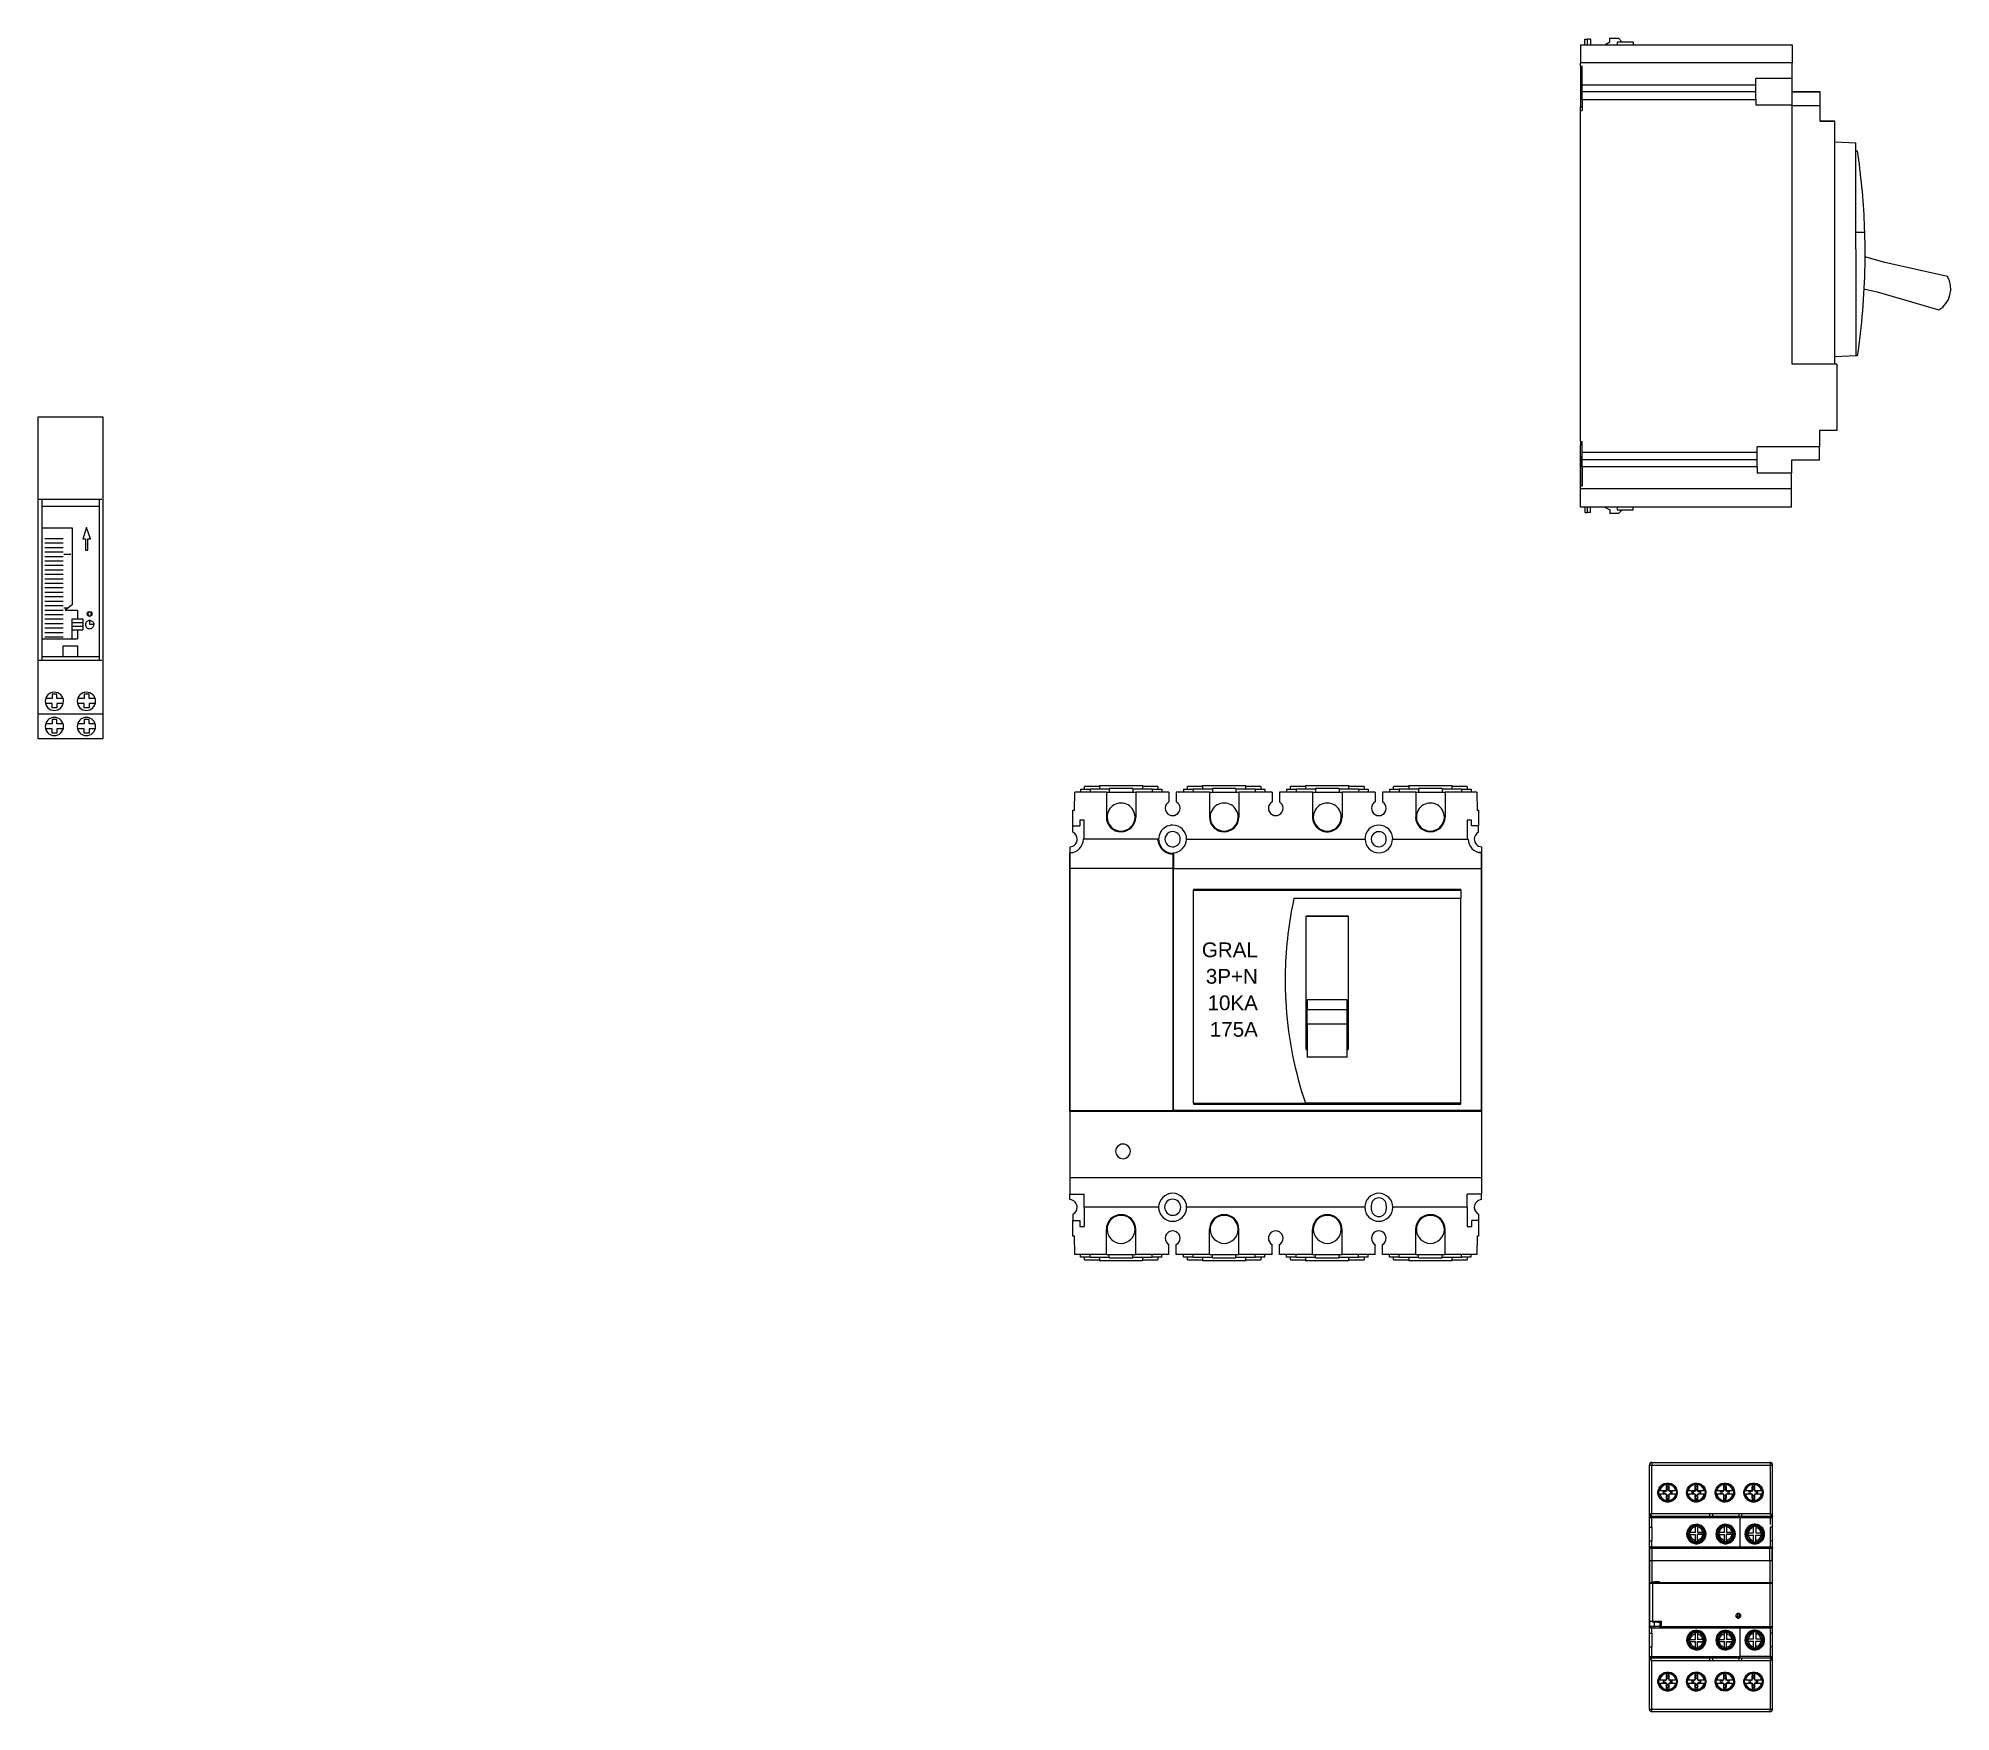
# Model space of a CAD drawing. Header units: millimetres. Extents: x 2268 to 4339, y 1619 to 2163.
# Drawn here: x 2268 to 2890, y 1619 to 2163 of the extents above; entities that cross this region are included whole.
import ezdxf

# ---------------------------------------------------------------- set-up
doc = ezdxf.new("R2010")
doc.units = ezdxf.units.MM
doc.layers.add('ALPHA', color=255, linetype='Continuous')
doc.styles.get("Standard").update_dxf_attribs({"font": 'arial.ttf'})

msp = doc.modelspace()

# ---------------------------------------------------------------- texts
at = {"char_height": 4.789, "attachment_point": 3}
for s, insert in [('\\pxqr;GRAL', (2664.46, 1868.76)), ('\\pxqr;3P+N', (2664.46, 1860.14)), ('\\pxqr;10KA', (2664.46, 1851.52)), ('\\pxqr;175A', (2664.46, 1842.9))]:
    msp.add_mtext_dynamic_manual_height_columns(s, width=28.5822, gutter_width=23.94, heights=[0], dxfattribs=dict(at, insert=insert))

# ---------------------------------------------------------------- linework, layer by layer
for p, q in [((2769.38, 2160.72), (2838.19, 2160.72)), ((2769.38, 2160.72), (2769.38, 2154.83)), ((2770.72, 2162.52), (2771.68, 2162.52)), ((2770.72, 2160.72), (2770.72, 2162.52)), ((2772.63, 2162.52), (2771.68, 2162.52)), ((2771.68, 2160.72), (2771.68, 2162.52)), ((2772.63, 2162.52), (2772.63, 2160.72)), ((2777.31, 2160.72), (2778.86, 2161.63)), ((2778.86, 2162.84), (2781.73, 2162.84)), ((2778.86, 2161.63), (2778.86, 2162.84)), ((2786.47, 2161.61), (2781.25, 2161.61)), ((2781.25, 2161.61), (2781.25, 2160.72)), ((2781.73, 2162.84), (2782.95, 2161.61)), ((2786.47, 2161.61), (2786.47, 2160.72)), ((2838.19, 2160.72), (2838.19, 2154.83)), ((2838.19, 2154.83), (2769.38, 2154.83)), ((2769.38, 2153.78), (2769.38, 2154.83)), ((2769.38, 2153.78), (2769.38, 2140.49)), ((2769.38, 2153.78), (2769.86, 2153.78)), ((2769.43, 2144.36), (2769.43, 2153.78)), ((2769.86, 2147.63), (2769.86, 2153.78)), ((2838.19, 2149.71), (2838.19, 2154.83)), ((2769.86, 2145.4), (2769.86, 2147.63)), ((2826.41, 2147.63), (2769.86, 2147.63)), ((2826.41, 2145.4), (2769.86, 2145.4)), ((2769.86, 2142.91), (2769.86, 2145.4)), ((2826.41, 2147.63), (2826.41, 2149.71)), ((2838.19, 2149.71), (2826.41, 2149.71)), ((2826.41, 2145.4), (2826.41, 2147.63)), ((2826.41, 2142.91), (2826.41, 2145.4)), ((2838.19, 2145.4), (2838.19, 2149.71)), ((2838.19, 2145.4), (2847.29, 2145.4)), ((2847.29, 2145.4), (2838.19, 2145.4)), ((2838.19, 2145.4), (2839.48, 2145.4)), ((2838.19, 2141.09), (2838.19, 2145.4)), ((2839.48, 2145.4), (2840.78, 2145.4)), ((2840.78, 2145.4), (2842.07, 2145.4)), ((2842.07, 2145.4), (2843.36, 2145.4)), ((2843.36, 2145.4), (2844.65, 2145.4)), ((2844.65, 2145.4), (2845.95, 2145.4)), ((2845.95, 2145.4), (2847.24, 2145.4)), ((2847.24, 2145.4), (2847.24, 2145.4)), ((2847.24, 2145.4), (2847.24, 2145.4)), ((2847.24, 2145.4), (2847.24, 2145.4)), ((2847.24, 2145.4), (2847.24, 2145.4)), ((2847.24, 2145.4), (2847.24, 2145.4)), ((2847.24, 2145.4), (2847.24, 2145.4)), ((2847.29, 2140.93), (2847.29, 2145.4)), ((2769.38, 2139.37), (2769.38, 2140.49)), ((2769.38, 2140.49), (2769.86, 2140.49)), ((2769.38, 2031.7), (2769.38, 2139.37)), ((2769.38, 2139.37), (2769.86, 2139.37)), ((2769.86, 2144.36), (2769.43, 2144.36)), ((2769.86, 2142.91), (2826.41, 2142.91)), ((2769.86, 2142.91), (2769.86, 2139.37)), ((2826.41, 2142.91), (2826.41, 2141.09)), ((2838.19, 2141.09), (2826.41, 2141.09)), ((2838.19, 2056.79), (2838.19, 2141.09)), ((2838.19, 2140.93), (2847.29, 2140.93)), ((2847.29, 2135.82), (2847.29, 2140.93)), ((2847.29, 2135.82), (2852.03, 2135.82)), ((2852.08, 2135.82), (2847.29, 2135.82)), ((2852.08, 2057), (2852.08, 2135.82)), ((2852.08, 2129.12), (2858.92, 2128.82)), ((2858.94, 2059.51), (2858.92, 2128.82)), ((2858.92, 2126.25), (2859.31, 2126.25)), ((2859.31, 2126.25), (2859.52, 2124.78)), ((2859.52, 2124.78), (2859.73, 2123.31)), ((2859.73, 2123.31), (2859.92, 2121.84)), ((2859.92, 2121.84), (2860.11, 2120.37)), ((2860.11, 2120.37), (2860.28, 2118.89)), ((2860.28, 2118.89), (2860.45, 2117.41)), ((2860.45, 2117.41), (2860.61, 2115.94)), ((2860.61, 2115.94), (2860.75, 2114.46)), ((2860.75, 2114.46), (2860.89, 2112.98)), ((2860.89, 2112.98), (2861.02, 2111.49)), ((2861.02, 2111.49), (2861.14, 2110.01)), ((2861.14, 2110.01), (2861.25, 2108.53)), ((2861.25, 2108.53), (2861.34, 2107.05)), ((2861.34, 2107.05), (2861.43, 2105.56)), ((2861.43, 2105.56), (2861.51, 2104.08)), ((2861.51, 2104.08), (2861.58, 2102.59)), ((2861.58, 2102.59), (2861.64, 2101.11)), ((2861.69, 2099.63), (2858.93, 2099.63)), ((2861.64, 2101.11), (2861.69, 2099.63)), ((2861.69, 2099.63), (2861.72, 2098.64)), ((2861.72, 2098.64), (2861.74, 2097.65)), ((2861.74, 2097.65), (2861.76, 2096.67)), ((2861.76, 2096.67), (2861.78, 2095.68)), ((2861.78, 2095.68), (2861.79, 2094.69)), ((2861.79, 2090.85), (2861.77, 2088.99)), ((2861.79, 2094.69), (2861.79, 2093.7)), ((2861.79, 2093.7), (2861.8, 2092.72)), ((2861.8, 2092.72), (2861.79, 2090.85)), ((2868.27, 2089.89), (2861.79, 2091.8)), ((2888.66, 2085.39), (2868.27, 2089.89)), ((2861.61, 2083.41), (2861.52, 2081.55)), ((2861.67, 2085.27), (2861.61, 2083.41)), ((2861.73, 2087.13), (2861.67, 2085.27)), ((2861.77, 2088.99), (2861.73, 2087.13)), ((2861.31, 2077.84), (2861.18, 2075.99)), ((2861.42, 2079.69), (2861.31, 2077.84)), ((2861.52, 2081.55), (2861.42, 2079.69)), ((2861.51, 2081.33), (2865.82, 2080.38)), ((2865.82, 2080.38), (2885.84, 2074.46)), ((2860.88, 2072.3), (2860.7, 2070.46)), ((2861.04, 2074.14), (2860.88, 2072.3)), ((2861.18, 2075.99), (2861.04, 2074.14)), ((2860.09, 2064.97), (2859.86, 2063.15)), ((2860.31, 2066.8), (2860.09, 2064.97)), ((2860.51, 2068.63), (2860.31, 2066.8)), ((2860.7, 2070.46), (2860.51, 2068.63)), ((2858.94, 2059.51), (2852.08, 2059.21)), ((2859, 2059.51), (2858.94, 2059.51)), ((2859.06, 2059.51), (2859, 2059.51)), ((2859.12, 2059.52), (2859.06, 2059.51)), ((2859.18, 2059.52), (2859.12, 2059.52)), ((2859.24, 2059.52), (2859.18, 2059.52)), ((2859.3, 2059.52), (2859.24, 2059.52)), ((2859.36, 2059.53), (2859.3, 2059.52)), ((2859.62, 2061.34), (2859.36, 2059.53)), ((2859.86, 2063.15), (2859.62, 2061.34)), ((2838.19, 2057), (2852.08, 2057)), ((2852.69, 2056.79), (2838.19, 2056.79)), ((2852.69, 2056.79), (2852.69, 2035.24)), ((2847.09, 2035.24), (2847.09, 2029.98)), ((2852.69, 2035.24), (2847.09, 2035.24)), ((2769.38, 2031.7), (2769.38, 2030.58)), ((2769.38, 2031.7), (2769.86, 2031.7)), ((2769.38, 2017.29), (2769.38, 2030.58)), ((2769.38, 2030.58), (2769.86, 2030.58)), ((2769.86, 2028.18), (2769.86, 2031.7)), ((2769.86, 2025.69), (2769.86, 2028.18)), ((2769.86, 2028.18), (2826.77, 2028.18)), ((2826.77, 2028.18), (2826.77, 2029.98)), ((2847.09, 2029.98), (2826.77, 2029.98)), ((2826.77, 2025.69), (2826.77, 2028.18)), ((2847.09, 2025.67), (2847.09, 2029.98)), ((2769.86, 2026.71), (2769.43, 2026.71)), ((2769.43, 2017.29), (2769.43, 2026.71)), ((2826.77, 2025.69), (2769.86, 2025.69)), ((2769.86, 2023.46), (2769.86, 2025.69)), ((2769.86, 2023.46), (2769.86, 2017.29)), ((2826.77, 2023.46), (2769.86, 2023.46)), ((2826.77, 2023.46), (2826.77, 2025.69)), ((2826.77, 2023.46), (2826.77, 2021.36)), ((2837.99, 2021.36), (2826.77, 2021.36)), ((2837.99, 2025.67), (2837.99, 2021.36)), ((2847.09, 2025.67), (2837.99, 2025.67)), ((2837.99, 2016.25), (2837.99, 2021.36)), ((2769.38, 2017.29), (2769.86, 2017.29)), ((2769.38, 2016.25), (2769.38, 2017.29)), ((2837.99, 2016.25), (2769.38, 2016.25)), ((2769.38, 2010.35), (2769.38, 2016.25)), ((2837.99, 2010.35), (2837.99, 2016.25)), ((2837.99, 2010.35), (2769.38, 2010.35)), ((2770.72, 2010.35), (2770.72, 2008.55)), ((2770.72, 2008.55), (2771.68, 2008.55)), ((2771.68, 2008.55), (2771.68, 2010.35)), ((2772.63, 2008.55), (2771.68, 2008.55)), ((2772.63, 2008.55), (2772.63, 2010.35)), ((2777.31, 2010.35), (2778.86, 2009.44)), ((2778.86, 2009.44), (2778.86, 2008.23)), ((2781.25, 2010.35), (2781.25, 2009.46)), ((2781.25, 2009.46), (2786.47, 2009.46)), ((2781.73, 2008.23), (2782.95, 2009.46)), ((2786.47, 2009.46), (2786.47, 2010.35)), ((2781.73, 2008.23), (2778.86, 2008.23)), ((2604.8, 1911.79), (2604.91, 1917.68)), ((2615.21, 1917.68), (2604.91, 1917.68)), ((2606.76, 1918.57), (2606.76, 1917.68)), ((2606.76, 1918.57), (2609.89, 1918.57)), ((2612.96, 1919.47), (2608.05, 1919.47)), ((2608.05, 1918.57), (2608.05, 1919.47)), ((2609.89, 1918.57), (2609.89, 1917.68)), ((2616.16, 1918.57), (2609.89, 1918.57)), ((2612.96, 1919.79), (2612.96, 1918.57)), ((2612.96, 1919.79), (2627.03, 1919.79)), ((2615.21, 1917.68), (2615.21, 1909.54)), ((2615.21, 1917.68), (2624.78, 1917.68)), ((2616.16, 1918.57), (2616.16, 1918.83)), ((2623.83, 1918.83), (2616.16, 1918.83)), ((2616.16, 1918.57), (2616.16, 1917.68)), ((2623.83, 1918.83), (2623.83, 1918.57)), ((2630.1, 1918.57), (2623.83, 1918.57)), ((2623.83, 1918.57), (2623.83, 1917.68)), ((2635.56, 1917.68), (2624.78, 1917.68)), ((2624.78, 1917.68), (2624.78, 1909.54)), ((2627.03, 1918.57), (2627.03, 1919.79)), ((2631.94, 1919.47), (2627.03, 1919.47)), ((2630.1, 1918.57), (2633.24, 1918.57)), ((2630.1, 1918.57), (2630.1, 1917.68)), ((2631.94, 1919.47), (2631.94, 1918.57)), ((2633.24, 1918.57), (2633.24, 1917.68)), ((2635.56, 1917.68), (2635.56, 1914.48)), ((2648.72, 1917.68), (2637.95, 1917.68)), ((2637.95, 1917.68), (2637.95, 1914.48)), ((2640.27, 1918.57), (2640.27, 1917.68)), ((2640.27, 1918.57), (2643.41, 1918.57)), ((2646.48, 1919.47), (2641.57, 1919.47)), ((2641.57, 1918.57), (2641.57, 1919.47)), ((2643.41, 1918.57), (2643.41, 1917.68)), ((2649.68, 1918.57), (2643.41, 1918.57)), ((2646.48, 1919.79), (2646.48, 1918.57)), ((2646.48, 1919.79), (2660.55, 1919.79)), ((2648.72, 1917.68), (2648.72, 1909.54)), ((2648.72, 1917.68), (2658.3, 1917.68)), ((2649.68, 1918.57), (2649.68, 1918.83)), ((2657.35, 1918.83), (2649.68, 1918.83)), ((2649.68, 1918.57), (2649.68, 1917.68)), ((2657.35, 1918.83), (2657.35, 1918.57)), ((2663.62, 1918.57), (2657.35, 1918.57)), ((2657.35, 1918.57), (2657.35, 1917.68)), ((2669.08, 1917.68), (2658.3, 1917.68)), ((2658.3, 1917.68), (2658.3, 1909.54)), ((2660.55, 1918.57), (2660.55, 1919.79)), ((2665.46, 1919.47), (2660.55, 1919.47)), ((2663.62, 1918.57), (2666.76, 1918.57)), ((2663.62, 1918.57), (2663.62, 1917.68)), ((2665.46, 1919.47), (2665.46, 1918.57)), ((2666.76, 1918.57), (2666.76, 1917.68)), ((2669.08, 1917.68), (2669.08, 1914.48)), ((2682.25, 1917.68), (2671.47, 1917.68)), ((2671.47, 1917.68), (2671.47, 1914.48)), ((2673.79, 1918.57), (2673.79, 1917.68)), ((2673.79, 1918.57), (2676.93, 1918.57)), ((2680, 1919.47), (2675.09, 1919.47)), ((2675.09, 1918.57), (2675.09, 1919.47)), ((2676.93, 1918.57), (2676.93, 1917.68)), ((2683.2, 1918.57), (2676.93, 1918.57)), ((2680, 1919.79), (2680, 1918.57)), ((2680, 1919.79), (2694.07, 1919.79)), ((2682.25, 1917.68), (2682.24, 1909.53)), ((2682.25, 1917.68), (2691.82, 1917.68)), ((2683.2, 1918.57), (2683.2, 1918.83)), ((2690.87, 1918.83), (2683.2, 1918.83)), ((2683.2, 1918.57), (2683.2, 1917.68)), ((2690.87, 1918.83), (2690.87, 1918.57)), ((2697.14, 1918.57), (2690.87, 1918.57)), ((2690.87, 1918.57), (2690.87, 1917.68)), ((2702.6, 1917.68), (2691.82, 1917.68)), ((2691.82, 1917.68), (2691.82, 1909.55)), ((2694.07, 1918.57), (2694.07, 1919.79)), ((2698.98, 1919.47), (2694.07, 1919.47)), ((2697.14, 1918.57), (2700.28, 1918.57)), ((2697.14, 1918.57), (2697.14, 1917.68)), ((2698.98, 1919.47), (2698.98, 1918.57)), ((2700.28, 1918.57), (2700.28, 1917.68)), ((2702.6, 1917.68), (2702.6, 1914.48)), ((2715.77, 1917.68), (2704.99, 1917.68)), ((2704.99, 1917.68), (2704.99, 1914.48)), ((2707.31, 1918.57), (2707.31, 1917.68)), ((2707.31, 1918.57), (2710.45, 1918.57)), ((2713.52, 1919.47), (2708.61, 1919.47)), ((2708.61, 1918.57), (2708.61, 1919.47)), ((2710.45, 1918.57), (2710.45, 1917.68)), ((2716.72, 1918.57), (2710.45, 1918.57)), ((2713.52, 1919.79), (2713.52, 1918.57)), ((2713.52, 1919.79), (2727.59, 1919.79)), ((2715.77, 1917.68), (2715.77, 1909.54)), ((2715.77, 1917.68), (2725.34, 1917.68)), ((2716.72, 1918.57), (2716.72, 1918.83)), ((2724.39, 1918.83), (2716.72, 1918.83)), ((2716.72, 1918.57), (2716.72, 1917.68)), ((2724.39, 1918.83), (2724.39, 1918.57)), ((2730.66, 1918.57), (2724.39, 1918.57)), ((2724.39, 1918.57), (2724.39, 1917.68)), ((2735.64, 1917.68), (2725.34, 1917.68)), ((2725.34, 1917.68), (2725.34, 1909.54)), ((2727.59, 1918.57), (2727.59, 1919.79)), ((2732.5, 1919.47), (2727.59, 1919.47)), ((2730.66, 1918.57), (2733.79, 1918.57)), ((2730.66, 1918.57), (2730.66, 1917.68)), ((2732.5, 1919.47), (2732.5, 1918.57)), ((2733.79, 1918.57), (2733.79, 1917.68)), ((2735.64, 1917.68), (2735.75, 1911.79)), ((2604.34, 1911.79), (2604.8, 1911.79)), ((2604.34, 1906.66), (2604.34, 1911.79)), ((2682.24, 1909.53), (2682.25, 1909.31)), ((2682.25, 1909.31), (2682.26, 1909.09)), ((2682.26, 1909.09), (2682.29, 1908.87)), ((2691.77, 1908.87), (2691.8, 1909.09)), ((2691.8, 1909.09), (2691.82, 1909.32)), ((2691.82, 1909.32), (2691.82, 1909.55)), ((2735.75, 1911.79), (2736.21, 1911.79)), ((2736.21, 1911.79), (2736.21, 1906.66)), ((2604.34, 1906.66), (2606.59, 1906.66)), ((2604.34, 1904.59), (2604.34, 1906.66)), ((2606.59, 1908.58), (2606.59, 1906.66)), ((2608.02, 1908.58), (2606.59, 1908.58)), ((2608.02, 1902.35), (2608.02, 1908.58)), ((2682.29, 1908.87), (2682.33, 1908.65)), ((2682.33, 1908.65), (2682.37, 1908.43)), ((2682.37, 1908.43), (2682.43, 1908.22)), ((2682.43, 1908.22), (2682.49, 1908.01)), ((2682.49, 1908.01), (2682.57, 1907.8)), ((2682.57, 1907.8), (2682.65, 1907.6)), ((2682.65, 1907.6), (2682.75, 1907.4)), ((2682.75, 1907.4), (2682.85, 1907.2)), ((2682.85, 1907.2), (2682.96, 1907.01)), ((2682.96, 1907.01), (2683.08, 1906.83)), ((2683.08, 1906.83), (2683.21, 1906.65)), ((2683.21, 1906.65), (2683.35, 1906.48)), ((2683.35, 1906.48), (2683.49, 1906.31)), ((2683.49, 1906.31), (2683.65, 1906.15)), ((2683.65, 1906.15), (2683.81, 1906)), ((2683.81, 1906), (2683.97, 1905.85)), ((2683.97, 1905.85), (2684.14, 1905.72)), ((2684.14, 1905.72), (2684.32, 1905.59)), ((2684.32, 1905.59), (2684.51, 1905.47)), ((2684.51, 1905.47), (2684.7, 1905.36)), ((2684.7, 1905.36), (2684.89, 1905.25)), ((2684.89, 1905.25), (2685.1, 1905.16)), ((2685.1, 1905.16), (2685.3, 1905.07)), ((2685.3, 1905.07), (2685.51, 1905)), ((2685.51, 1905), (2685.72, 1904.93)), ((2685.72, 1904.93), (2685.93, 1904.88)), ((2685.93, 1904.88), (2686.15, 1904.83)), ((2686.15, 1904.83), (2686.36, 1904.8)), ((2686.36, 1904.8), (2686.58, 1904.77)), ((2686.58, 1904.77), (2686.81, 1904.75)), ((2686.81, 1904.75), (2687.03, 1904.75)), ((2687.03, 1904.75), (2687.26, 1904.75)), ((2687.26, 1904.75), (2687.48, 1904.77)), ((2687.48, 1904.77), (2687.7, 1904.8)), ((2687.7, 1904.8), (2687.92, 1904.83)), ((2687.92, 1904.83), (2688.13, 1904.88)), ((2688.13, 1904.88), (2688.34, 1904.93)), ((2688.34, 1904.93), (2688.56, 1905)), ((2688.56, 1905), (2688.76, 1905.07)), ((2688.76, 1905.07), (2688.97, 1905.16)), ((2688.97, 1905.16), (2689.17, 1905.25)), ((2689.17, 1905.25), (2689.36, 1905.36)), ((2689.36, 1905.36), (2689.56, 1905.47)), ((2689.56, 1905.47), (2689.74, 1905.59)), ((2689.74, 1905.59), (2689.92, 1905.72)), ((2689.92, 1905.72), (2690.09, 1905.86)), ((2690.09, 1905.86), (2690.26, 1906)), ((2690.26, 1906), (2690.42, 1906.15)), ((2690.42, 1906.15), (2690.57, 1906.31)), ((2690.57, 1906.31), (2690.72, 1906.48)), ((2690.72, 1906.48), (2690.85, 1906.65)), ((2690.85, 1906.65), (2690.98, 1906.83)), ((2690.98, 1906.83), (2691.1, 1907.02)), ((2691.1, 1907.02), (2691.21, 1907.21)), ((2691.21, 1907.21), (2691.32, 1907.4)), ((2691.32, 1907.4), (2691.41, 1907.6)), ((2691.41, 1907.6), (2691.5, 1907.81)), ((2691.5, 1907.81), (2691.57, 1908.02)), ((2691.57, 1908.02), (2691.64, 1908.23)), ((2691.64, 1908.23), (2691.69, 1908.44)), ((2691.69, 1908.44), (2691.74, 1908.66)), ((2691.74, 1908.66), (2691.77, 1908.87)), ((2732.53, 1908.58), (2732.53, 1902.35)), ((2733.96, 1908.58), (2732.53, 1908.58)), ((2733.96, 1906.66), (2733.96, 1908.58)), ((2736.21, 1906.66), (2733.96, 1906.66)), ((2736.21, 1904.59), (2736.21, 1906.66)), ((2603.38, 1899.87), (2603.38, 1898.05)), ((2603.38, 1813.74), (2603.38, 1898.05)), ((2603.38, 1898.05), (2604.45, 1898.05)), ((2603.48, 1892.78), (2603.48, 1897.88)), ((2631.97, 1902.35), (2607.71, 1902.35)), ((2636.9, 1892.78), (2636.9, 1897.57)), ((2636.99, 1897.89), (2636.99, 1892.78)), ((2641.23, 1902.36), (2699.32, 1902.36)), ((2708.27, 1902.36), (2732.86, 1902.36)), ((2737.17, 1898.05), (2736.2, 1898.05)), ((2737.08, 1897.91), (2737.08, 1892.78)), ((2737.17, 1899.87), (2737.17, 1898.05)), ((2737.17, 1898.05), (2737.17, 1813.74)), ((2603.48, 1813.96), (2603.48, 1892.78)), ((2636.9, 1892.78), (2603.48, 1892.78)), ((2636.9, 1813.96), (2636.9, 1892.78)), ((2636.99, 1814.25), (2636.99, 1892.78)), ((2636.99, 1892.78), (2737.08, 1892.78)), ((2737.08, 1892.78), (2737.08, 1814.25)), ((2643.57, 1886.07), (2730.5, 1886.07)), ((2643.57, 1886.07), (2643.57, 1885.77)), ((2643.57, 1816.46), (2643.57, 1885.77)), ((2643.57, 1885.77), (2730.5, 1885.77)), ((2730.5, 1885.77), (2730.5, 1886.07)), ((2730.5, 1885.77), (2730.5, 1883.2)), ((2675.32, 1878.81), (2675.07, 1877.34)), ((2675.6, 1880.27), (2675.32, 1878.81)), ((2675.89, 1881.74), (2675.6, 1880.27)), ((2676.2, 1883.2), (2675.89, 1881.74)), ((2676.2, 1883.2), (2730.5, 1883.2)), ((2730.5, 1849.67), (2730.5, 1883.2)), ((2674.41, 1872.91), (2674.22, 1871.43)), ((2674.61, 1874.39), (2674.41, 1872.91)), ((2674.83, 1875.86), (2674.61, 1874.39)), ((2675.07, 1877.34), (2674.83, 1875.86)), ((2680.21, 1849.67), (2680.21, 1877.28)), ((2693.86, 1877.28), (2680.21, 1877.28)), ((2680.21, 1877.28), (2693.86, 1877.28)), ((2693.86, 1877.28), (2693.86, 1849.67)), ((2673.66, 1865.5), (2673.56, 1864.01)), ((2673.77, 1866.98), (2673.66, 1865.5)), ((2673.9, 1868.47), (2673.77, 1866.98)), ((2674.05, 1869.95), (2673.9, 1868.47)), ((2674.22, 1871.43), (2674.05, 1869.95)), ((2673.37, 1859.55), (2673.35, 1858.07)), ((2673.42, 1861.04), (2673.37, 1859.55)), ((2673.48, 1862.53), (2673.42, 1861.04)), ((2673.56, 1864.01), (2673.48, 1862.53)), ((2673.35, 1858.07), (2673.34, 1856.58)), ((2673.34, 1856.58), (2673.34, 1855.43)), ((2673.34, 1855.43), (2673.36, 1854.28)), ((2673.36, 1854.28), (2673.39, 1853.12)), ((2673.39, 1853.12), (2673.42, 1851.97)), ((2673.42, 1851.97), (2673.47, 1850.82)), ((2673.47, 1850.82), (2673.53, 1849.67)), ((2673.53, 1849.67), (2673.65, 1847.7)), ((2673.65, 1847.7), (2673.81, 1845.72)), ((2680.21, 1833.98), (2680.21, 1849.67)), ((2693.55, 1850.07), (2680.52, 1850.07)), ((2680.52, 1850.07), (2680.52, 1846.84)), ((2680.52, 1842.34), (2680.52, 1846.84)), ((2693.55, 1846.84), (2680.52, 1846.84)), ((2693.55, 1846.84), (2693.55, 1850.07)), ((2693.55, 1842.34), (2693.55, 1846.84)), ((2693.86, 1849.67), (2693.86, 1833.98)), ((2730.5, 1816.48), (2730.5, 1849.67)), ((2673.81, 1845.72), (2674, 1843.75)), ((2674, 1843.75), (2674.22, 1841.78)), ((2674.22, 1841.78), (2674.46, 1839.82)), ((2680.52, 1842.34), (2680.52, 1831.41)), ((2680.52, 1842.34), (2693.55, 1842.34)), ((2693.55, 1831.41), (2693.55, 1842.34)), ((2674.46, 1839.82), (2674.74, 1837.85)), ((2674.74, 1837.85), (2675.06, 1835.89)), ((2675.06, 1835.89), (2675.4, 1833.94)), ((2675.4, 1833.94), (2675.77, 1831.98)), ((2675.77, 1831.98), (2676.18, 1830.03)), ((2676.18, 1830.03), (2676.62, 1828.08)), ((2680.21, 1833.98), (2680.52, 1833.98)), ((2693.55, 1831.41), (2680.52, 1831.41)), ((2693.55, 1833.98), (2693.86, 1833.98)), ((2676.62, 1828.08), (2677.09, 1826.14)), ((2677.09, 1826.14), (2677.59, 1824.19)), ((2677.59, 1824.19), (2678.13, 1822.26)), ((2678.13, 1822.26), (2678.69, 1820.33)), ((2643.57, 1816.46), (2643.57, 1816.16)), ((2643.57, 1816.46), (2679.93, 1816.46)), ((2643.57, 1816.16), (2730.5, 1816.16)), ((2678.69, 1820.33), (2679.29, 1818.4)), ((2679.29, 1818.4), (2679.92, 1816.48)), ((2679.92, 1816.48), (2679.92, 1816.48)), ((2679.92, 1816.48), (2679.92, 1816.48)), ((2679.92, 1816.48), (2679.92, 1816.47)), ((2730.5, 1816.48), (2679.92, 1816.48)), ((2679.92, 1816.47), (2679.92, 1816.47)), ((2679.92, 1816.47), (2679.92, 1816.47)), ((2679.92, 1816.47), (2679.92, 1816.47)), ((2679.92, 1816.47), (2679.93, 1816.46)), ((2730.5, 1816.16), (2730.5, 1816.48)), ((2603.38, 1813.74), (2603.38, 1792.19)), ((2737.17, 1813.74), (2603.38, 1813.74)), ((2636.9, 1813.96), (2603.48, 1813.96)), ((2636.99, 1814.25), (2737.08, 1814.25)), ((2737.17, 1813.74), (2737.17, 1792.19)), ((2603.38, 1792.19), (2603.38, 1786.93)), ((2737.17, 1792.19), (2603.38, 1792.19)), ((2737.17, 1792.19), (2737.17, 1786.93)), ((2603.38, 1785.13), (2603.38, 1786.93)), ((2603.38, 1786.93), (2608.02, 1786.93)), ((2608.02, 1782.62), (2608.02, 1786.93)), ((2732.53, 1782.62), (2732.53, 1786.93)), ((2737.17, 1786.93), (2732.53, 1786.93)), ((2737.17, 1785.13), (2737.17, 1786.93)), ((2604.34, 1780.41), (2604.34, 1778.31)), ((2632.21, 1782.62), (2608.02, 1782.62)), ((2608.02, 1782.62), (2608.02, 1776.4)), ((2699.25, 1782.62), (2641.3, 1782.62)), ((2683.35, 1778.5), (2683.21, 1778.33)), ((2683.49, 1778.67), (2683.35, 1778.5)), ((2683.65, 1778.83), (2683.49, 1778.67)), ((2683.81, 1778.98), (2683.65, 1778.83)), ((2683.97, 1779.12), (2683.81, 1778.98)), ((2684.14, 1779.26), (2683.97, 1779.12)), ((2684.32, 1779.39), (2684.14, 1779.26)), ((2684.51, 1779.51), (2684.32, 1779.39)), ((2684.7, 1779.62), (2684.51, 1779.51)), ((2684.89, 1779.73), (2684.7, 1779.62)), ((2685.1, 1779.82), (2684.89, 1779.73)), ((2685.3, 1779.9), (2685.1, 1779.82)), ((2685.51, 1779.98), (2685.3, 1779.9)), ((2685.72, 1780.04), (2685.51, 1779.98)), ((2685.93, 1780.1), (2685.72, 1780.04)), ((2686.15, 1780.15), (2685.93, 1780.1)), ((2686.36, 1780.18), (2686.15, 1780.15)), ((2686.58, 1780.21), (2686.36, 1780.18)), ((2686.81, 1780.22), (2686.58, 1780.21)), ((2687.03, 1780.23), (2686.81, 1780.22)), ((2687.26, 1780.22), (2687.03, 1780.23)), ((2687.48, 1780.21), (2687.26, 1780.22)), ((2687.7, 1780.18), (2687.48, 1780.21)), ((2687.92, 1780.15), (2687.7, 1780.18)), ((2688.13, 1780.1), (2687.92, 1780.15)), ((2688.34, 1780.04), (2688.13, 1780.1)), ((2688.56, 1779.98), (2688.34, 1780.04)), ((2688.76, 1779.9), (2688.56, 1779.98)), ((2688.97, 1779.82), (2688.76, 1779.9)), ((2689.17, 1779.72), (2688.97, 1779.82)), ((2689.36, 1779.62), (2689.17, 1779.72)), ((2689.56, 1779.51), (2689.36, 1779.62)), ((2689.74, 1779.39), (2689.56, 1779.51)), ((2689.92, 1779.26), (2689.74, 1779.39)), ((2690.09, 1779.12), (2689.92, 1779.26)), ((2690.26, 1778.98), (2690.09, 1779.12)), ((2690.42, 1778.82), (2690.26, 1778.98)), ((2690.57, 1778.66), (2690.42, 1778.82)), ((2690.72, 1778.5), (2690.57, 1778.66)), ((2690.85, 1778.32), (2690.72, 1778.5)), ((2701.35, 1783.22), (2701.35, 1782.07)), ((2706.24, 1782.07), (2706.24, 1783.22)), ((2732.53, 1782.62), (2708.34, 1782.62)), ((2732.53, 1782.62), (2732.53, 1776.4)), ((2736.21, 1780.41), (2736.21, 1778.31)), ((2604.34, 1778.31), (2606.54, 1778.31)), ((2604.34, 1773.21), (2604.34, 1778.31)), ((2604.8, 1773.21), (2604.34, 1773.21)), ((2604.91, 1767.3), (2604.8, 1773.21)), ((2606.54, 1778.31), (2606.54, 1776.4)), ((2606.54, 1776.4), (2608.02, 1776.4)), ((2615.21, 1767.3), (2615.21, 1775.44)), ((2624.78, 1767.3), (2624.78, 1775.44)), ((2648.72, 1767.3), (2648.72, 1775.44)), ((2658.3, 1767.3), (2658.3, 1775.44)), ((2682.25, 1775.67), (2682.24, 1775.45)), ((2682.25, 1767.3), (2682.24, 1775.45)), ((2682.26, 1775.89), (2682.25, 1775.67)), ((2682.29, 1776.11), (2682.26, 1775.89)), ((2682.33, 1776.33), (2682.29, 1776.11)), ((2682.37, 1776.54), (2682.33, 1776.33)), ((2682.43, 1776.76), (2682.37, 1776.54)), ((2682.49, 1776.97), (2682.43, 1776.76)), ((2682.57, 1777.17), (2682.49, 1776.97)), ((2682.65, 1777.38), (2682.57, 1777.17)), ((2682.75, 1777.58), (2682.65, 1777.38)), ((2682.85, 1777.77), (2682.75, 1777.58)), ((2682.96, 1777.96), (2682.85, 1777.77)), ((2683.08, 1778.15), (2682.96, 1777.96)), ((2683.21, 1778.33), (2683.08, 1778.15)), ((2690.98, 1778.15), (2690.85, 1778.32)), ((2691.1, 1777.96), (2690.98, 1778.15)), ((2691.21, 1777.77), (2691.1, 1777.96)), ((2691.32, 1777.57), (2691.21, 1777.77)), ((2691.41, 1777.37), (2691.32, 1777.57)), ((2691.5, 1777.17), (2691.41, 1777.37)), ((2691.57, 1776.96), (2691.5, 1777.17)), ((2691.64, 1776.75), (2691.57, 1776.96)), ((2691.69, 1776.54), (2691.64, 1776.75)), ((2691.74, 1776.32), (2691.69, 1776.54)), ((2691.77, 1776.1), (2691.74, 1776.32)), ((2691.8, 1775.88), (2691.77, 1776.1)), ((2691.82, 1775.66), (2691.8, 1775.88)), ((2691.82, 1775.43), (2691.82, 1775.66)), ((2691.82, 1767.3), (2691.82, 1775.43)), ((2715.77, 1767.3), (2715.77, 1775.44)), ((2725.34, 1767.3), (2725.34, 1775.44)), ((2732.53, 1776.4), (2734.01, 1776.4)), ((2736.21, 1778.31), (2734.01, 1778.31)), ((2734.01, 1776.4), (2734.01, 1778.31)), ((2735.74, 1773.21), (2735.64, 1767.3)), ((2736.21, 1773.21), (2735.74, 1773.21)), ((2736.21, 1778.31), (2736.21, 1773.21)), ((2615.21, 1767.3), (2604.91, 1767.3)), ((2606.76, 1766.41), (2606.76, 1767.3)), ((2609.89, 1766.41), (2606.76, 1766.41)), ((2608.05, 1765.51), (2608.05, 1766.41)), ((2609.89, 1766.41), (2609.89, 1767.3)), ((2609.89, 1766.41), (2616.16, 1766.41)), ((2612.96, 1766.41), (2612.96, 1765.18)), ((2615.21, 1767.3), (2624.78, 1767.3)), ((2616.16, 1766.41), (2616.16, 1767.3)), ((2616.16, 1766.15), (2616.16, 1766.41)), ((2616.16, 1766.15), (2623.83, 1766.15)), ((2623.83, 1766.41), (2623.83, 1767.3)), ((2623.83, 1766.41), (2623.83, 1766.15)), ((2623.83, 1766.41), (2630.1, 1766.41)), ((2635.56, 1767.3), (2624.78, 1767.3)), ((2627.03, 1765.18), (2627.03, 1766.41)), ((2630.1, 1766.41), (2630.1, 1767.3)), ((2633.24, 1766.41), (2630.1, 1766.41)), ((2631.94, 1766.41), (2631.94, 1765.51)), ((2633.24, 1766.41), (2633.24, 1767.3)), ((2635.56, 1767.3), (2635.56, 1770.49)), ((2637.95, 1767.3), (2637.95, 1770.49)), ((2648.72, 1767.3), (2637.95, 1767.3)), ((2640.27, 1766.41), (2640.27, 1767.3)), ((2643.41, 1766.41), (2640.27, 1766.41)), ((2641.57, 1765.51), (2641.57, 1766.41)), ((2643.41, 1766.41), (2643.41, 1767.3)), ((2643.41, 1766.41), (2649.68, 1766.41)), ((2646.48, 1766.41), (2646.48, 1765.18)), ((2648.72, 1767.3), (2658.3, 1767.3)), ((2649.68, 1766.41), (2649.68, 1767.3)), ((2649.68, 1766.15), (2649.68, 1766.41)), ((2649.68, 1766.15), (2657.35, 1766.15)), ((2657.35, 1766.41), (2657.35, 1767.3)), ((2657.35, 1766.41), (2657.35, 1766.15)), ((2657.35, 1766.41), (2663.62, 1766.41)), ((2669.08, 1767.3), (2658.3, 1767.3)), ((2660.55, 1765.18), (2660.55, 1766.41)), ((2663.62, 1766.41), (2663.62, 1767.3)), ((2666.76, 1766.41), (2663.62, 1766.41)), ((2665.46, 1766.41), (2665.46, 1765.51)), ((2666.76, 1766.41), (2666.76, 1767.3)), ((2669.08, 1767.3), (2669.08, 1770.49)), ((2671.47, 1767.3), (2671.47, 1770.49)), ((2682.25, 1767.3), (2671.47, 1767.3)), ((2673.79, 1766.41), (2673.79, 1767.3)), ((2676.93, 1766.41), (2673.79, 1766.41)), ((2675.09, 1765.51), (2675.09, 1766.41)), ((2676.93, 1766.41), (2676.93, 1767.3)), ((2676.93, 1766.41), (2683.2, 1766.41)), ((2680, 1766.41), (2680, 1765.18)), ((2682.25, 1767.3), (2691.82, 1767.3)), ((2683.2, 1766.41), (2683.2, 1767.3)), ((2683.2, 1766.15), (2683.2, 1766.41)), ((2683.2, 1766.15), (2690.87, 1766.15)), ((2690.87, 1766.41), (2690.87, 1767.3)), ((2690.87, 1766.41), (2690.87, 1766.15)), ((2690.87, 1766.41), (2697.14, 1766.41)), ((2702.6, 1767.3), (2691.82, 1767.3)), ((2694.07, 1765.18), (2694.07, 1766.41)), ((2697.14, 1766.41), (2697.14, 1767.3)), ((2700.28, 1766.41), (2697.14, 1766.41)), ((2698.98, 1766.41), (2698.98, 1765.51)), ((2700.28, 1766.41), (2700.28, 1767.3)), ((2702.6, 1767.3), (2702.6, 1770.49)), ((2704.99, 1767.3), (2704.99, 1770.49)), ((2715.77, 1767.3), (2704.99, 1767.3)), ((2707.31, 1766.41), (2707.31, 1767.3)), ((2710.45, 1766.41), (2707.31, 1766.41)), ((2708.61, 1765.51), (2708.61, 1766.41)), ((2710.45, 1766.41), (2710.45, 1767.3)), ((2710.45, 1766.41), (2716.72, 1766.41)), ((2713.52, 1766.41), (2713.52, 1765.18)), ((2715.77, 1767.3), (2725.34, 1767.3)), ((2716.72, 1766.41), (2716.72, 1767.3)), ((2716.72, 1766.15), (2716.72, 1766.41)), ((2716.72, 1766.15), (2724.39, 1766.15)), ((2724.39, 1766.41), (2724.39, 1767.3)), ((2724.39, 1766.41), (2730.66, 1766.41)), ((2724.39, 1766.41), (2724.39, 1766.15)), ((2735.64, 1767.3), (2725.34, 1767.3)), ((2727.59, 1765.18), (2727.59, 1766.41)), ((2730.66, 1766.41), (2730.66, 1767.3)), ((2733.79, 1766.41), (2730.66, 1766.41)), ((2732.5, 1766.41), (2732.5, 1765.51)), ((2733.79, 1766.41), (2733.79, 1767.3)), ((2608.05, 1765.51), (2612.96, 1765.51)), ((2627.03, 1765.18), (2612.96, 1765.18)), ((2627.03, 1765.51), (2631.94, 1765.51)), ((2641.57, 1765.51), (2646.48, 1765.51)), ((2660.55, 1765.18), (2646.48, 1765.18)), ((2660.55, 1765.51), (2665.46, 1765.51)), ((2675.09, 1765.51), (2680, 1765.51)), ((2694.07, 1765.18), (2680, 1765.18)), ((2694.07, 1765.51), (2698.98, 1765.51)), ((2708.61, 1765.51), (2713.52, 1765.51)), ((2727.59, 1765.18), (2713.52, 1765.18)), ((2727.59, 1765.51), (2732.5, 1765.51))]:
    msp.add_line(p, q)
for points in [[(2267.93, 2039.73), (2288.89, 2039.73), (2288.89, 1934.96), (2267.93, 1934.96)], [(2283.3, 2000.04), (2283.3, 1996.34), (2284, 1996.34), (2284, 2000.04), (2284.92, 2000.04), (2283.65, 2003.74), (2282.47, 2000.04)]]:
    msp.add_lwpolyline(points, close=True)
for points in [[(2267.93, 2012.96), (2288.64, 2012.96)], [(2269.1, 2012.96), (2269.1, 1960.57)], [(2269.1, 2010.63), (2287.72, 2010.63)], [(2287.72, 2012.96), (2287.72, 1960.57)], [(2269.1, 2003.65), (2278.99, 2003.65)], [(2278.99, 2003.65), (2278.99, 1978.62)], [(2270.03, 2000.15), (2276.08, 2000.15)], [(2270.03, 1998.7), (2276.08, 1998.7)], [(2270.03, 1997.24), (2276.08, 1997.24)], [(2270.03, 1995.79), (2276.08, 1995.79)], [(2270.03, 1994.33), (2276.08, 1994.33)], [(2270.03, 1992.88), (2276.08, 1992.88)], [(2270.03, 1991.42), (2276.08, 1991.42)], [(2270.03, 1989.97), (2276.08, 1989.97)], [(2276.23, 1995.05), (2278.49, 1995.05)], [(2270.03, 1988.51), (2276.08, 1988.51)], [(2270.03, 1987.06), (2276.08, 1987.06)], [(2270.03, 1985.6), (2276.08, 1985.6)], [(2270.03, 1984.15), (2276.08, 1984.15)], [(2270.03, 1982.69), (2276.08, 1982.69)], [(2270.03, 1981.24), (2276.08, 1981.24)], [(2270.03, 1979.78), (2276.08, 1979.78)], [(2270.03, 1978.33), (2276.08, 1978.33)], [(2276.23, 1977.61), (2277.65, 1977.61)], [(2278.99, 1978.62), (2276.66, 1976.87)], [(2270.03, 1976.87), (2276.08, 1976.87)], [(2270.03, 1975.42), (2276.08, 1975.42)], [(2270.03, 1973.96), (2276.08, 1973.96)], [(2270.03, 1972.51), (2276.08, 1972.51)], [(2276.66, 1976.87), (2280.74, 1976.87)], [(2278.99, 1967.56), (2278.99, 1973.96), (2282.48, 1973.96)], [(2278.99, 1972.8), (2282.48, 1972.8)], [(2278.99, 1971.63), (2282.48, 1971.63)], [(2280.74, 1976.87), (2280.74, 1973.96)], [(2282.48, 1973.96), (2282.48, 1970.47)], [(2269.1, 1967.56), (2280.74, 1967.56)], [(2270.03, 1971.05), (2276.08, 1971.05)], [(2270.03, 1969.59), (2276.08, 1969.59)], [(2270.03, 1968.14), (2276.08, 1968.14)], [(2276.08, 1961.74), (2276.08, 1965.23), (2280.74, 1965.23), (2280.74, 1961.74)], [(2278.99, 1970.47), (2282.48, 1970.47)], [(2280.74, 1970.47), (2280.74, 1967.56)], [(2267.93, 1960.57), (2288.64, 1960.57)], [(2269.1, 1961.74), (2287.72, 1961.74)], [(2275.77, 1948.08), (2274.02, 1948.08), (2274.02, 1949.46), (2272.42, 1949.46), (2272.42, 1948.08), (2270.3, 1948.08)], [(2275.77, 1946.44), (2274.02, 1946.44), (2274.02, 1945.06), (2272.42, 1945.06), (2272.42, 1946.44), (2270.3, 1946.44)], [(2286.19, 1948.08), (2284.45, 1948.08), (2284.45, 1949.46), (2282.84, 1949.46), (2282.84, 1948.08), (2280.72, 1948.08)], [(2286.19, 1946.44), (2284.45, 1946.44), (2284.45, 1945.06), (2282.84, 1945.06), (2282.84, 1946.44), (2280.72, 1946.44)], [(2267.93, 1943.11), (2288.89, 1943.11)], [(2275.77, 1939.89), (2274.02, 1939.89), (2274.02, 1941.27), (2272.42, 1941.27), (2272.42, 1939.89), (2270.3, 1939.89)], [(2286.19, 1939.89), (2284.45, 1939.89), (2284.45, 1941.27), (2282.84, 1941.27), (2282.84, 1939.89), (2280.72, 1939.89)], [(2275.77, 1938.25), (2274.02, 1938.25), (2274.02, 1936.87), (2272.42, 1936.87), (2272.42, 1938.25), (2270.3, 1938.25)], [(2286.19, 1938.25), (2284.45, 1938.25), (2284.45, 1936.87), (2282.84, 1936.87), (2282.84, 1938.25), (2280.72, 1938.25)]]:
    msp.add_lwpolyline(points)
msp.add_lwpolyline([(2284.64, 1973.5, -0.414373), (2286.01, 1972.15), (2284.67, 1972.17), (2284.67, 1973.5, 0.414373), (2283.27, 1972.15, 0.414274), (2284.64, 1970.79, 0.414274), (2286.01, 1972.15)], format="xyb")
for points in [[(2273.17, 1944.24, 0.414195), (2276.15, 1947.19, 0.414318), (2273.17, 1950.13, 0.414318), (2270.19, 1947.19, 0.414195)], [(2283.59, 1944.24, 0.414195), (2286.57, 1947.19, 0.414318), (2283.59, 1950.13, 0.414234), (2280.61, 1947.19, 0.414111)], [(2273.17, 1936.05, 0.414233), (2276.15, 1938.99, 0.414233), (2273.17, 1941.94, 0.414233), (2270.19, 1938.99, 0.414233)], [(2283.59, 1936.05, 0.414233), (2286.57, 1938.99, 0.414233), (2283.59, 1941.94, 0.414149), (2280.61, 1938.99, 0.414149)]]:
    msp.add_lwpolyline(points, format="xyb", close=True)
for centre, radius, start, end in [((2881.7, 2081.35), 8.04, 301.02981, 30.07089), ((2619.99, 1909.54), 4.79, 180.00002, 270.00002), ((2619.99, 1909.54), 4.55, 0, 180.00002), ((2619.99, 1909.54), 4.55, 180.00002, 0), ((2619.99, 1909.54), 4.79, 270.00002, 0), ((2636.76, 1912.41), 2.39, 120.00028, 180.00002), ((2636.76, 1912.41), 2.39, 180.00002, 300.00026), ((2636.76, 1912.41), 2.39, 0, 59.99974), ((2636.76, 1912.41), 2.39, 300.00026, 0), ((2653.51, 1909.54), 4.79, 180.00002, 270.00002), ((2653.51, 1909.54), 4.55, 0, 180.00002), ((2653.51, 1909.54), 4.55, 180.00002, 0), ((2653.51, 1909.54), 4.79, 270.00002, 0), ((2670.27, 1912.41), 2.39, 120.00028, 180.00002), ((2670.27, 1912.41), 2.39, 180.00002, 300.00026), ((2670.27, 1912.41), 2.39, 0, 59.99974), ((2670.27, 1912.41), 2.39, 300.00026, 0), ((2687.03, 1909.54), 4.55, 0, 180.00002), ((2687.03, 1909.54), 4.55, 180.00002, 0), ((2703.79, 1912.41), 2.39, 120.00062, 179.99998), ((2703.79, 1912.41), 2.39, 179.99998, 0), ((2703.79, 1912.41), 2.39, 0, 59.9994), ((2720.55, 1909.54), 4.79, 180.00147, 270.00002), ((2720.55, 1909.54), 4.55, 0, 180.00002), ((2720.55, 1909.54), 4.55, 180.00002, 0), ((2720.55, 1909.54), 4.79, 270.00002, 359.99565), ((2603.24, 1902.35), 2.49, 0, 63.74161), ((2636.76, 1902.35), 4.55, 89.99998, 270.00002), ((2636.76, 1902.35), 2.49, 89.99998, 270.00002), ((2636.76, 1902.35), 4.55, 0.01255, 89.99998), ((2636.76, 1902.35), 2.49, 270.00002, 89.99998), ((2703.79, 1902.35), 4.55, 89.99998, 179.98701), ((2703.79, 1902.35), 2.44, 89.99998, 270.00002), ((2703.79, 1902.35), 4.55, 0.01255, 89.99998), ((2703.79, 1902.35), 2.44, 270.00002, 89.99998), ((2737.31, 1902.35), 2.49, 116.25847, 180.00002), ((2603.24, 1902.35), 2.49, 273.31406, 0), ((2603.24, 1902.35), 4.48, 273.06632, 0.00006), ((2636.76, 1902.35), 4.79, 180.00651, 271.72548), ((2636.76, 1902.35), 4.55, 270.00002, 273.01704), ((2737.31, 1902.35), 2.49, 180.00002, 266.68626), ((2620.62, 1800.81), 2.39, 0, 180.00002), ((2620.62, 1800.81), 2.39, 180.00002, 0), ((2603.23, 1782.64), 2.49, 0, 86.67224), ((2636.76, 1782.62), 4.55, 89.99998, 179.97613), ((2636.76, 1782.64), 2.62, 89.99998, 270.00002), ((2636.76, 1782.62), 4.55, 0.02384, 89.99998), ((2636.76, 1782.64), 2.62, 270.00002, 89.99998), ((2703.79, 1782.62), 4.55, 89.99998, 179.97613), ((2703.79, 1783.22), 2.44, 89.99998, 180.00002), ((2703.79, 1782.62), 4.55, 0.02384, 89.99998), ((2703.79, 1783.22), 2.44, 0, 89.99998), ((2737.31, 1782.64), 2.49, 93.31758, 180.00002), ((2603.23, 1782.64), 2.49, 296.28073, 0), ((2619.99, 1775.44), 4.79, 89.99998, 180.00002), ((2619.99, 1775.44), 4.55, 0, 180.00002), ((2619.99, 1775.44), 4.79, 0, 89.99998), ((2636.76, 1782.62), 4.55, 179.97613, 270.00002), ((2636.76, 1782.62), 4.55, 270.00002, 0.02384), ((2653.51, 1775.44), 4.79, 89.99998, 180.00002), ((2653.51, 1775.44), 4.55, 0, 180.00002), ((2653.51, 1775.44), 4.79, 0, 89.99998), ((2687.03, 1775.44), 4.55, 0, 180.00002), ((2703.79, 1782.62), 4.55, 179.97613, 270.00002), ((2703.79, 1782.07), 2.44, 180.00002, 270.00002), ((2703.79, 1782.62), 4.55, 270.00002, 0.02384), ((2703.79, 1782.07), 2.44, 270.00002, 0), ((2720.55, 1775.44), 4.79, 89.99998, 179.9963), ((2720.55, 1775.44), 4.55, 0, 180.00002), ((2720.55, 1775.44), 4.79, 0.00155, 89.99998), ((2737.31, 1782.64), 2.49, 180.00002, 243.73718), ((2619.99, 1775.44), 4.55, 180.00002, 0), ((2636.76, 1772.56), 2.39, 120.0004, 180.00002), ((2636.76, 1772.56), 2.39, 180.00002, 239.9996), ((2636.76, 1772.56), 2.39, 0, 120.0004), ((2636.76, 1772.56), 2.39, 300.00038, 0), ((2653.51, 1775.44), 4.55, 180.00002, 0), ((2670.27, 1772.56), 2.39, 119.99976, 180.00002), ((2670.27, 1772.56), 2.39, 180.00002, 240.00024), ((2670.27, 1772.56), 2.39, 0, 119.99976), ((2670.27, 1772.56), 2.39, 299.9998, 0), ((2687.03, 1775.44), 4.55, 180.00002, 0), ((2703.79, 1772.56), 2.39, 119.99976, 180.00002), ((2703.79, 1772.56), 2.39, 180.00002, 240.00024), ((2703.79, 1772.56), 2.39, 0, 119.99976), ((2703.79, 1772.56), 2.39, 299.9998, 0), ((2720.55, 1775.44), 4.55, 180.00002, 0)]:
    msp.add_arc(centre, radius, start, end)
for centre, major_axis, start_param, end_param in [((2636.76, 1902.36), (4.47, 0), -1.517241, -0.000292), ((2703.79, 1902.36), (4.47, 0), -3.141301, -0.000292), ((2737.31, 1902.36), (4.45, 0), -3.1413, -1.624582)]:
    msp.add_ellipse(centre, major_axis=major_axis, ratio=1, start_param=start_param, end_param=end_param)
for points in [[(2283.88, 1975.59), (2283.88, 1975.81), (2283.95, 1976.07), (2284.15, 1976.24)], [(2284.15, 1974.94), (2283.95, 1975.11), (2283.88, 1975.37), (2283.88, 1975.59)], [(2284.25, 1976.07), (2284.15, 1975.96), (2284.08, 1975.78), (2284.08, 1975.59)], [(2284.08, 1975.59), (2284.08, 1975.4), (2284.15, 1975.22), (2284.25, 1975.11)], [(2284.15, 1976.24), (2284.23, 1976.3), (2284.42, 1976.4), (2284.63, 1976.4)], [(2284.63, 1974.78), (2284.42, 1974.78), (2284.23, 1974.88), (2284.15, 1974.94)], [(2284.63, 1976.22), (2284.49, 1976.22), (2284.35, 1976.17), (2284.25, 1976.07)], [(2284.25, 1975.11), (2284.35, 1975.01), (2284.49, 1974.96), (2284.63, 1974.96)], [(2284.63, 1976.4), (2284.85, 1976.4), (2285.04, 1976.3), (2285.12, 1976.24)], [(2285.01, 1976.07), (2284.92, 1976.17), (2284.77, 1976.22), (2284.63, 1976.22)], [(2284.63, 1974.96), (2284.77, 1974.96), (2284.92, 1975.01), (2285.01, 1975.11)], [(2285.12, 1974.94), (2285.04, 1974.88), (2284.85, 1974.78), (2284.63, 1974.78)], [(2285.19, 1975.59), (2285.19, 1975.78), (2285.12, 1975.96), (2285.01, 1976.07)], [(2285.01, 1975.11), (2285.12, 1975.22), (2285.19, 1975.4), (2285.19, 1975.59)], [(2285.12, 1976.24), (2285.32, 1976.07), (2285.39, 1975.81), (2285.39, 1975.59)], [(2285.39, 1975.59), (2285.39, 1975.37), (2285.32, 1975.11), (2285.12, 1974.94)]]:
    msp.add_open_spline(points, degree=3)
at = {"layer": 'ALPHA'}
for p, q in [((2791.78, 1698.78), (2831.8, 1698.78)), ((2791.78, 1619.45), (2791.78, 1698.78)), ((2792.52, 1683.05), (2792.52, 1698.78)), ((2792.67, 1699.68), (2830.91, 1699.68)), ((2831.06, 1698.78), (2831.06, 1683.05)), ((2831.8, 1619.45), (2831.8, 1698.78)), ((2798.07, 1692.21), (2798.09, 1691.37)), ((2807.36, 1692.21), (2807.38, 1691.37)), ((2816.65, 1692.21), (2816.67, 1691.37)), ((2825.95, 1692.21), (2825.96, 1691.37)), ((2797.23, 1690.39), (2794.92, 1690.39)), ((2797.23, 1689.31), (2794.92, 1689.31)), ((2797.2, 1690.42), (2795.11, 1690.42)), ((2797.2, 1689.28), (2795.11, 1689.28)), ((2796.89, 1690.16), (2796.74, 1690.16)), ((2796.74, 1689.54), (2796.89, 1689.54)), ((2796.88, 1690.19), (2796.89, 1690.16)), ((2796.88, 1689.51), (2796.89, 1689.54)), ((2797.24, 1690.32), (2796.89, 1690.16)), ((2796.89, 1689.54), (2797.24, 1689.38)), ((2797.2, 1690.42), (2797.23, 1690.39)), ((2797.2, 1689.28), (2797.23, 1689.31)), ((2797.22, 1690.35), (2797.23, 1690.39)), ((2797.22, 1690.35), (2797.24, 1690.32)), ((2797.22, 1689.35), (2797.24, 1689.38)), ((2797.22, 1689.35), (2797.23, 1689.31)), ((2797.41, 1690.68), (2797.24, 1690.32)), ((2797.24, 1689.38), (2797.41, 1689.02)), ((2797.34, 1690.7), (2797.41, 1690.68)), ((2797.34, 1689), (2797.41, 1689.02)), ((2797.36, 1687.49), (2797.35, 1688.33)), ((2797.41, 1690.83), (2797.41, 1690.68)), ((2797.41, 1689.02), (2797.41, 1688.87)), ((2798.03, 1690.68), (2798.03, 1690.83)), ((2798.1, 1690.7), (2798.03, 1690.68)), ((2798.19, 1690.32), (2798.03, 1690.68)), ((2798.03, 1689.02), (2798.19, 1689.38)), ((2798.1, 1689), (2798.03, 1689.02)), ((2798.03, 1688.87), (2798.03, 1689.02)), ((2798.22, 1690.35), (2798.19, 1690.32)), ((2798.55, 1690.16), (2798.19, 1690.32)), ((2798.19, 1689.38), (2798.55, 1689.54)), ((2798.22, 1689.35), (2798.19, 1689.38)), ((2798.23, 1690.42), (2798.2, 1690.39)), ((2800.51, 1690.39), (2798.2, 1690.39)), ((2798.22, 1690.35), (2798.2, 1690.39)), ((2798.22, 1689.35), (2798.2, 1689.31)), ((2800.51, 1689.31), (2798.2, 1689.31)), ((2798.23, 1689.28), (2798.2, 1689.31)), ((2800.33, 1690.42), (2798.23, 1690.42)), ((2800.33, 1689.28), (2798.23, 1689.28)), ((2798.55, 1690.19), (2798.55, 1690.16)), ((2798.7, 1690.16), (2798.55, 1690.16)), ((2798.55, 1689.54), (2798.7, 1689.54)), ((2798.55, 1689.51), (2798.55, 1689.54)), ((2806.52, 1689.31), (2804.2, 1689.31)), ((2806.52, 1690.39), (2804.21, 1690.39)), ((2806.49, 1690.42), (2804.4, 1690.42)), ((2806.49, 1689.28), (2804.4, 1689.28)), ((2806.18, 1690.16), (2806.03, 1690.16)), ((2806.03, 1689.54), (2806.18, 1689.54)), ((2806.17, 1690.19), (2806.18, 1690.16)), ((2806.17, 1689.51), (2806.18, 1689.54)), ((2806.53, 1690.32), (2806.18, 1690.16)), ((2806.18, 1689.54), (2806.53, 1689.38)), ((2806.49, 1690.42), (2806.52, 1690.39)), ((2806.49, 1689.28), (2806.52, 1689.31)), ((2806.51, 1690.35), (2806.52, 1690.39)), ((2806.51, 1690.35), (2806.53, 1690.32)), ((2806.51, 1689.35), (2806.53, 1689.38)), ((2806.51, 1689.35), (2806.52, 1689.31)), ((2806.7, 1690.68), (2806.53, 1690.32)), ((2806.53, 1689.38), (2806.7, 1689.02)), ((2806.63, 1690.7), (2806.7, 1690.68)), ((2806.63, 1689), (2806.7, 1689.02)), ((2806.65, 1687.49), (2806.64, 1688.33)), ((2806.7, 1690.83), (2806.7, 1690.68)), ((2806.7, 1689.02), (2806.7, 1688.87)), ((2807.32, 1690.68), (2807.32, 1690.83)), ((2807.39, 1690.7), (2807.32, 1690.68)), ((2807.48, 1690.32), (2807.32, 1690.68)), ((2807.32, 1689.02), (2807.48, 1689.38)), ((2807.39, 1689), (2807.32, 1689.02)), ((2807.32, 1688.87), (2807.32, 1689.02)), ((2807.51, 1690.35), (2807.48, 1690.32)), ((2807.84, 1690.16), (2807.48, 1690.32)), ((2807.48, 1689.38), (2807.84, 1689.54)), ((2807.51, 1689.35), (2807.48, 1689.38)), ((2807.53, 1690.42), (2807.5, 1690.39)), ((2809.8, 1690.39), (2807.5, 1690.39)), ((2807.51, 1690.35), (2807.5, 1690.39)), ((2807.51, 1689.35), (2807.5, 1689.31)), ((2809.8, 1689.31), (2807.5, 1689.31)), ((2807.53, 1689.28), (2807.5, 1689.31)), ((2809.62, 1690.42), (2807.53, 1690.42)), ((2809.62, 1689.28), (2807.53, 1689.28)), ((2807.85, 1690.19), (2807.84, 1690.16)), ((2807.99, 1690.16), (2807.84, 1690.16)), ((2807.84, 1689.54), (2807.99, 1689.54)), ((2807.85, 1689.51), (2807.84, 1689.54)), ((2815.81, 1689.31), (2813.5, 1689.31)), ((2815.81, 1690.39), (2813.51, 1690.39)), ((2815.78, 1690.42), (2813.69, 1690.42)), ((2815.78, 1689.28), (2813.69, 1689.28)), ((2815.47, 1690.16), (2815.32, 1690.16)), ((2815.32, 1689.54), (2815.47, 1689.54)), ((2815.46, 1690.19), (2815.47, 1690.16)), ((2815.46, 1689.51), (2815.47, 1689.54)), ((2815.83, 1690.32), (2815.47, 1690.16)), ((2815.47, 1689.54), (2815.83, 1689.38)), ((2815.78, 1690.42), (2815.81, 1690.39)), ((2815.78, 1689.28), (2815.81, 1689.31)), ((2815.8, 1690.35), (2815.81, 1690.39)), ((2815.8, 1690.35), (2815.83, 1690.32)), ((2815.8, 1689.35), (2815.83, 1689.38)), ((2815.8, 1689.35), (2815.81, 1689.31)), ((2815.99, 1690.68), (2815.83, 1690.32)), ((2815.83, 1689.38), (2815.99, 1689.02)), ((2815.92, 1690.7), (2815.99, 1690.68)), ((2815.92, 1689), (2815.99, 1689.02)), ((2815.94, 1687.49), (2815.93, 1688.33)), ((2815.99, 1690.83), (2815.99, 1690.68)), ((2815.99, 1689.02), (2815.99, 1688.87)), ((2816.61, 1690.68), (2816.61, 1690.83)), ((2816.68, 1690.7), (2816.61, 1690.68)), ((2816.77, 1690.32), (2816.61, 1690.68)), ((2816.61, 1689.02), (2816.77, 1689.38)), ((2816.68, 1689), (2816.61, 1689.02)), ((2816.61, 1688.87), (2816.61, 1689.02)), ((2816.8, 1690.35), (2816.77, 1690.32)), ((2817.13, 1690.16), (2816.77, 1690.32)), ((2816.77, 1689.38), (2817.13, 1689.54)), ((2816.8, 1689.35), (2816.77, 1689.38)), ((2816.82, 1690.42), (2816.79, 1690.39)), ((2819.09, 1690.39), (2816.79, 1690.39)), ((2816.8, 1690.35), (2816.79, 1690.39)), ((2816.8, 1689.35), (2816.79, 1689.31)), ((2819.11, 1689.31), (2816.79, 1689.31)), ((2816.82, 1689.28), (2816.79, 1689.31)), ((2818.91, 1690.42), (2816.82, 1690.42)), ((2818.91, 1689.28), (2816.82, 1689.28)), ((2817.14, 1690.19), (2817.13, 1690.16)), ((2817.28, 1690.16), (2817.13, 1690.16)), ((2817.13, 1689.54), (2817.28, 1689.54)), ((2817.14, 1689.51), (2817.13, 1689.54)), ((2825.1, 1690.39), (2822.8, 1690.39)), ((2825.1, 1689.31), (2822.8, 1689.31)), ((2825.07, 1690.42), (2822.98, 1690.42)), ((2825.07, 1689.28), (2822.98, 1689.28)), ((2824.76, 1690.16), (2824.61, 1690.16)), ((2824.61, 1689.54), (2824.76, 1689.54)), ((2824.75, 1690.19), (2824.76, 1690.16)), ((2824.75, 1689.51), (2824.76, 1689.54)), ((2825.12, 1690.32), (2824.76, 1690.16)), ((2824.76, 1689.54), (2825.12, 1689.38)), ((2825.07, 1690.42), (2825.1, 1690.39)), ((2825.07, 1689.28), (2825.1, 1689.31)), ((2825.09, 1690.35), (2825.1, 1690.39)), ((2825.09, 1690.35), (2825.12, 1690.32)), ((2825.09, 1689.35), (2825.12, 1689.38)), ((2825.09, 1689.35), (2825.1, 1689.31)), ((2825.28, 1690.68), (2825.12, 1690.32)), ((2825.12, 1689.38), (2825.28, 1689.02)), ((2825.21, 1690.7), (2825.28, 1690.68)), ((2825.21, 1689), (2825.28, 1689.02)), ((2825.23, 1687.49), (2825.22, 1688.33)), ((2825.28, 1690.83), (2825.28, 1690.68)), ((2825.28, 1689.02), (2825.28, 1688.87)), ((2825.9, 1690.68), (2825.9, 1690.83)), ((2825.97, 1690.7), (2825.9, 1690.68)), ((2826.06, 1690.32), (2825.9, 1690.68)), ((2825.9, 1689.02), (2826.06, 1689.38)), ((2825.97, 1689), (2825.9, 1689.02)), ((2825.9, 1688.87), (2825.9, 1689.02)), ((2826.09, 1690.35), (2826.06, 1690.32)), ((2826.42, 1690.16), (2826.06, 1690.32)), ((2826.06, 1689.38), (2826.42, 1689.54)), ((2826.09, 1689.35), (2826.06, 1689.38)), ((2826.11, 1690.42), (2826.08, 1690.39)), ((2828.38, 1690.39), (2826.08, 1690.39)), ((2826.09, 1690.35), (2826.08, 1690.39)), ((2826.09, 1689.35), (2826.08, 1689.31)), ((2828.38, 1689.31), (2826.08, 1689.31)), ((2826.11, 1689.28), (2826.08, 1689.31)), ((2828.2, 1690.42), (2826.11, 1690.42)), ((2828.2, 1689.28), (2826.11, 1689.28)), ((2826.43, 1690.19), (2826.42, 1690.16)), ((2826.57, 1690.16), (2826.42, 1690.16)), ((2826.42, 1689.54), (2826.57, 1689.54)), ((2826.43, 1689.51), (2826.42, 1689.54)), ((2791.78, 1681.72), (2831.8, 1681.72)), ((2792.22, 1682.17), (2831.35, 1682.17)), ((2792.47, 1682.76), (2792.6, 1683.06)), ((2792.53, 1678.59), (2792.53, 1681.72)), ((2792.6, 1683.06), (2830.97, 1683.06)), ((2805.98, 1679.04), (2805.98, 1679)), ((2806.7, 1679.13), (2806.86, 1679.14)), ((2806.7, 1676.86), (2806.7, 1679.13)), ((2806.8, 1679.25), (2806.94, 1679.02)), ((2807.17, 1679.02), (2807.3, 1679.25)), ((2807.24, 1679.14), (2807.41, 1679.13)), ((2807.41, 1679.13), (2807.41, 1676.86)), ((2808.13, 1679.04), (2808.13, 1679)), ((2811.34, 1683.06), (2811.34, 1682.17)), ((2812.23, 1683.06), (2812.23, 1682.17)), ((2815.45, 1679.04), (2815.45, 1679)), ((2816.17, 1679.13), (2816.33, 1679.14)), ((2816.17, 1676.86), (2816.17, 1679.13)), ((2816.27, 1679.25), (2816.41, 1679.02)), ((2816.64, 1679.02), (2816.77, 1679.25)), ((2816.71, 1679.14), (2816.88, 1679.13)), ((2816.88, 1679.13), (2816.88, 1676.86)), ((2817.59, 1679.04), (2817.59, 1679)), ((2820.81, 1683.06), (2820.81, 1682.17)), ((2821.26, 1681.58), (2831.04, 1681.72)), ((2821.26, 1672.25), (2821.26, 1681.58)), ((2821.7, 1683.06), (2821.7, 1682.17)), ((2824.92, 1678.9), (2824.92, 1679.04)), ((2825.64, 1676.72), (2825.64, 1678.99)), ((2825.74, 1679.25), (2825.88, 1679.02)), ((2826.11, 1679.02), (2826.24, 1679.25)), ((2826.35, 1678.99), (2826.35, 1676.72)), ((2827.06, 1678.9), (2827.06, 1679.04)), ((2831.04, 1681.72), (2831.04, 1679.49)), ((2791.78, 1678.59), (2792.53, 1678.59)), ((2791.78, 1674.13), (2792.53, 1674.13)), ((2792.53, 1678.59), (2792.53, 1674.13)), ((2792.53, 1672.25), (2792.53, 1674.13)), ((2804.69, 1675.13), (2804.42, 1675.13)), ((2804.58, 1677.86), (2804.67, 1677.86)), ((2804.67, 1674.7), (2804.81, 1674.93)), ((2804.82, 1676.9), (2804.82, 1676.19)), ((2806.7, 1676.86), (2804.82, 1676.86)), ((2806.7, 1676.9), (2804.9, 1676.9)), ((2804.9, 1676.19), (2806.7, 1676.19)), ((2805, 1678.4), (2805, 1678.3)), ((2805, 1674.62), (2805, 1674.33)), ((2805.98, 1673.92), (2805.98, 1673.68)), ((2806.7, 1673.88), (2806.7, 1676.19)), ((2809.29, 1676.86), (2807.41, 1676.86)), ((2807.41, 1673.88), (2807.41, 1676.19)), ((2808.13, 1673.92), (2808.13, 1673.68)), ((2809.11, 1678.39), (2809.11, 1678.3)), ((2809.11, 1674.62), (2809.11, 1674.33)), ((2809.29, 1676.19), (2809.29, 1676.9)), ((2809.3, 1674.93), (2809.43, 1674.7)), ((2809.68, 1675.13), (2809.41, 1675.13)), ((2809.52, 1677.86), (2809.43, 1677.86)), ((2814.16, 1675.13), (2813.89, 1675.13)), ((2814.05, 1677.86), (2814.14, 1677.86)), ((2814.14, 1674.7), (2814.28, 1674.93)), ((2814.29, 1676.9), (2814.29, 1676.19)), ((2816.17, 1676.86), (2814.29, 1676.86)), ((2816.17, 1676.9), (2814.37, 1676.9)), ((2814.37, 1676.19), (2816.17, 1676.19)), ((2814.47, 1678.39), (2814.47, 1678.3)), ((2814.47, 1674.62), (2814.47, 1674.33)), ((2815.45, 1673.92), (2815.45, 1673.68)), ((2816.17, 1673.88), (2816.17, 1676.19)), ((2818.76, 1676.86), (2816.88, 1676.86)), ((2816.88, 1673.88), (2816.88, 1676.19)), ((2817.59, 1673.92), (2817.59, 1673.68)), ((2818.58, 1678.4), (2818.58, 1678.3)), ((2818.58, 1674.62), (2818.58, 1674.33)), ((2818.76, 1676.19), (2818.76, 1676.9)), ((2818.77, 1674.93), (2818.9, 1674.7)), ((2819.15, 1675.13), (2818.88, 1675.13)), ((2818.99, 1677.86), (2818.9, 1677.86)), ((2823.63, 1675.13), (2823.36, 1675.13)), ((2823.48, 1677.79), (2823.63, 1677.79)), ((2823.61, 1674.7), (2823.75, 1674.93)), ((2823.76, 1676.72), (2825.64, 1676.72)), ((2823.76, 1676.72), (2823.76, 1676)), ((2823.76, 1676), (2825.64, 1676)), ((2823.94, 1678.21), (2823.94, 1678.39)), ((2823.94, 1674.33), (2823.94, 1674.52)), ((2824.92, 1673.68), (2824.92, 1673.82)), ((2825.64, 1673.73), (2825.64, 1676)), ((2826.35, 1676.72), (2828.23, 1676.72)), ((2826.35, 1676), (2828.23, 1676)), ((2826.35, 1673.73), (2826.35, 1676)), ((2827.06, 1673.68), (2827.06, 1673.82)), ((2828.05, 1678.21), (2828.05, 1678.39)), ((2828.05, 1674.33), (2828.05, 1674.52)), ((2828.23, 1676), (2828.23, 1676.72)), ((2828.24, 1674.93), (2828.37, 1674.7)), ((2828.5, 1677.79), (2828.35, 1677.79)), ((2828.62, 1675.13), (2828.35, 1675.13)), ((2831.04, 1678.59), (2831.04, 1674.13)), ((2831.8, 1678.59), (2831.04, 1678.59)), ((2831.04, 1674.13), (2831.04, 1673.23)), ((2831.8, 1674.13), (2831.04, 1674.13)), ((2831.04, 1673.23), (2831.04, 1672.25)), ((2791.78, 1671.8), (2831.8, 1671.8)), ((2791.88, 1667.78), (2831.69, 1667.78)), ((2791.88, 1660.53), (2791.88, 1667.78)), ((2791.89, 1667.78), (2791.89, 1671.8)), ((2792.22, 1672.25), (2831.35, 1672.25)), ((2792.63, 1667.78), (2792.63, 1671.8)), ((2792.63, 1660.69), (2792.63, 1667.78)), ((2830.94, 1667.78), (2830.94, 1671.8)), ((2830.95, 1667.78), (2830.95, 1660.55)), ((2831.24, 1672.25), (2831.38, 1672.23)), ((2831.69, 1667.78), (2831.69, 1671.8)), ((2831.69, 1667.78), (2831.69, 1660.55)), ((2791.82, 1660.41), (2791.88, 1660.53)), ((2791.82, 1648.22), (2791.82, 1660.41)), ((2791.82, 1660.41), (2792.9, 1660.41)), ((2791.87, 1660.37), (2831.8, 1660.37)), ((2791.87, 1648.04), (2791.87, 1660.37)), ((2792, 1660.55), (2831.75, 1660.55)), ((2792.67, 1660.43), (2792.87, 1660.43)), ((2792.67, 1660.41), (2792.67, 1660.43)), ((2792.81, 1660.37), (2792.81, 1648.04)), ((2792.87, 1660.43), (2792.87, 1660.53)), ((2792.9, 1660.37), (2792.9, 1660.53)), ((2794.23, 1660.37), (2794.23, 1660.53)), ((2794.37, 1660.48), (2794.37, 1660.52)), ((2795.35, 1660.5), (2794.46, 1660.5)), ((2794.46, 1660.37), (2794.46, 1660.5)), ((2794.9, 1660.9), (2794.9, 1660.55)), ((2795.35, 1660.37), (2795.35, 1660.54)), ((2803.66, 1660.37), (2803.66, 1660.55)), ((2803.84, 1660.37), (2803.84, 1660.55)), ((2806.43, 1660.37), (2806.43, 1660.55)), ((2806.61, 1660.37), (2806.61, 1660.55)), ((2809.6, 1660.37), (2809.6, 1660.55)), ((2809.78, 1660.37), (2809.78, 1660.55)), ((2811.12, 1660.55), (2811.12, 1660.37)), ((2811.25, 1660.55), (2811.25, 1660.46)), ((2811.25, 1660.46), (2812.32, 1660.46)), ((2812.32, 1660.55), (2812.32, 1660.46)), ((2812.46, 1660.55), (2812.46, 1660.37)), ((2813.8, 1660.55), (2813.8, 1660.37)), ((2813.98, 1660.55), (2813.98, 1660.37)), ((2816.97, 1660.55), (2816.97, 1660.37)), ((2817.15, 1660.55), (2817.15, 1660.37)), ((2819.74, 1660.37), (2819.74, 1660.55)), ((2819.92, 1660.37), (2819.92, 1660.55)), ((2830.17, 1660.55), (2830.17, 1660.37)), ((2830.55, 1660.55), (2830.55, 1660.37)), ((2831, 1646.34), (2831, 1660.37)), ((2831.74, 1646.34), (2831.74, 1660.37)), ((2831.75, 1660.37), (2831.75, 1660.55)), ((2791.87, 1648.22), (2791.82, 1648.22)), ((2791.82, 1648.22), (2791.87, 1648.14)), ((2791.87, 1648.04), (2795.71, 1648.04)), ((2791.87, 1646.34), (2791.87, 1648.04)), ((2795.13, 1647.54), (2795.71, 1647.94)), ((2795.71, 1645.9), (2795.71, 1648.04)), ((2819.92, 1649.54), (2819.92, 1650.03)), ((2820.36, 1650.5), (2820.36, 1649.47)), ((2820.36, 1649.47), (2820.54, 1649.47)), ((2820.72, 1650.54), (2820.51, 1650.54)), ((2820.51, 1649.02), (2820.72, 1649.02)), ((2820.54, 1649.47), (2820.54, 1650.54)), ((2820.98, 1650.46), (2820.99, 1650.27)), ((2820.99, 1650.27), (2820.99, 1649.11)), ((2821.13, 1650.27), (2820.99, 1650.27)), ((2821.17, 1649.47), (2821.17, 1650.1)), ((2821.33, 1650.14), (2821.37, 1649.87)), ((2795.13, 1646.34), (2791.78, 1646.34)), ((2791.78, 1644.11), (2792.53, 1644.11)), ((2792.32, 1645.9), (2792.18, 1645.92)), ((2792.23, 1645.9), (2831.35, 1645.9)), ((2792.53, 1644.11), (2792.53, 1645.9)), ((2792.53, 1644.11), (2792.53, 1639.64)), ((2793.37, 1646.34), (2793.37, 1647.7)), ((2795.13, 1647.54), (2795.13, 1646.34)), ((2795.71, 1646.34), (2831.8, 1646.34)), ((2804.69, 1643.11), (2804.42, 1643.11)), ((2804.67, 1643.54), (2804.81, 1643.31)), ((2804.82, 1642.05), (2804.82, 1641.34)), ((2805, 1643.91), (2805, 1643.62)), ((2805.98, 1644.56), (2805.98, 1644.32)), ((2806.7, 1642.05), (2806.7, 1644.36)), ((2807.41, 1644.36), (2807.41, 1642.05)), ((2809.21, 1642.05), (2807.41, 1642.05)), ((2808.13, 1644.56), (2808.13, 1644.32)), ((2809.11, 1643.91), (2809.11, 1643.62)), ((2809.29, 1641.34), (2809.29, 1642.05)), ((2809.3, 1643.31), (2809.43, 1643.54)), ((2809.68, 1643.11), (2809.41, 1643.11)), ((2814.16, 1643.11), (2813.89, 1643.11)), ((2814.14, 1643.54), (2814.28, 1643.31)), ((2814.29, 1642.05), (2814.29, 1641.34)), ((2814.47, 1643.91), (2814.47, 1643.62)), ((2815.45, 1644.56), (2815.45, 1644.32)), ((2816.17, 1642.05), (2816.17, 1644.36)), ((2816.88, 1644.36), (2816.88, 1642.05)), ((2818.68, 1642.05), (2816.88, 1642.05)), ((2817.59, 1644.56), (2817.59, 1644.32)), ((2818.58, 1643.91), (2818.58, 1643.62)), ((2818.76, 1641.34), (2818.76, 1642.05)), ((2818.77, 1643.31), (2818.9, 1643.54)), ((2819.15, 1643.11), (2818.88, 1643.11)), ((2821.26, 1636.52), (2821.26, 1645.9)), ((2823.63, 1643.11), (2823.36, 1643.11)), ((2823.61, 1643.54), (2823.75, 1643.31)), ((2823.76, 1642.23), (2825.64, 1642.23)), ((2823.76, 1642.23), (2823.76, 1641.52)), ((2823.94, 1643.72), (2823.94, 1643.91)), ((2824.92, 1644.42), (2824.92, 1644.56)), ((2825.64, 1642.23), (2825.64, 1644.51)), ((2826.35, 1644.51), (2826.35, 1642.23)), ((2826.35, 1642.23), (2828.23, 1642.23)), ((2827.06, 1644.42), (2827.06, 1644.56)), ((2828.05, 1643.72), (2828.05, 1643.91)), ((2828.23, 1641.52), (2828.23, 1642.23)), ((2828.24, 1643.31), (2828.37, 1643.54)), ((2828.62, 1643.11), (2828.35, 1643.11)), ((2831, 1645.9), (2831, 1636.52)), ((2831.04, 1645.9), (2831.04, 1644.11)), ((2831.04, 1644.11), (2831.04, 1639.64)), ((2831.8, 1644.11), (2831.04, 1644.11)), ((2791.78, 1639.64), (2792.53, 1639.64)), ((2791.78, 1636.52), (2821.26, 1636.52)), ((2792.22, 1636.07), (2831.35, 1636.07)), ((2792.53, 1636.52), (2792.53, 1639.64)), ((2804.58, 1640.38), (2804.67, 1640.38)), ((2804.82, 1641.37), (2806.7, 1641.37)), ((2805, 1639.93), (2805, 1639.84)), ((2805.98, 1639.23), (2805.98, 1639.19)), ((2806.7, 1639.1), (2806.7, 1641.37)), ((2806.86, 1639.09), (2806.7, 1639.1)), ((2806.8, 1638.98), (2806.94, 1639.22)), ((2807.17, 1639.22), (2807.3, 1638.98)), ((2807.41, 1639.1), (2807.24, 1639.09)), ((2807.41, 1639.1), (2807.41, 1641.37)), ((2807.41, 1641.37), (2809.29, 1641.37)), ((2807.41, 1641.34), (2809.21, 1641.34)), ((2808.13, 1639.23), (2808.13, 1639.19)), ((2809.11, 1639.93), (2809.11, 1639.84)), ((2809.52, 1640.38), (2809.43, 1640.38)), ((2811.34, 1636.07), (2811.34, 1635.18)), ((2812.23, 1636.07), (2812.23, 1635.18)), ((2814.05, 1640.38), (2814.14, 1640.38)), ((2814.29, 1641.37), (2816.17, 1641.37)), ((2814.47, 1639.93), (2814.47, 1639.84)), ((2815.45, 1639.23), (2815.45, 1639.19)), ((2816.17, 1639.1), (2816.17, 1641.37)), ((2816.33, 1639.09), (2816.17, 1639.1)), ((2816.27, 1638.98), (2816.41, 1639.22)), ((2816.64, 1639.22), (2816.77, 1638.98)), ((2816.88, 1639.1), (2816.71, 1639.09)), ((2816.88, 1639.1), (2816.88, 1641.37)), ((2816.88, 1641.37), (2818.76, 1641.37)), ((2816.88, 1641.34), (2818.68, 1641.34)), ((2817.59, 1639.23), (2817.59, 1639.19)), ((2818.58, 1639.93), (2818.58, 1639.84)), ((2818.99, 1640.38), (2818.9, 1640.38)), ((2820.81, 1636.07), (2820.81, 1635.18)), ((2831, 1636.52), (2821.26, 1636.52)), ((2821.7, 1636.07), (2821.7, 1635.18)), ((2823.48, 1640.45), (2823.63, 1640.45)), ((2823.76, 1641.52), (2825.64, 1641.52)), ((2823.94, 1639.84), (2823.94, 1640.03)), ((2824.92, 1639.19), (2824.92, 1639.33)), ((2825.64, 1639.25), (2825.64, 1641.52)), ((2825.74, 1638.98), (2825.88, 1639.22)), ((2826.11, 1639.22), (2826.24, 1638.98)), ((2826.35, 1641.52), (2828.23, 1641.52)), ((2826.35, 1639.25), (2826.35, 1641.52)), ((2827.06, 1639.19), (2827.06, 1639.33)), ((2828.05, 1639.84), (2828.05, 1640.03)), ((2828.5, 1640.45), (2828.35, 1640.45)), ((2831.1, 1635.47), (2830.97, 1635.18)), ((2831, 1636.52), (2831.8, 1636.52)), ((2831.04, 1639.64), (2831.04, 1636.52)), ((2831.8, 1639.64), (2831.04, 1639.64)), ((2792.52, 1619.45), (2792.52, 1635.19)), ((2792.6, 1635.18), (2830.97, 1635.18)), ((2797.41, 1629.22), (2797.24, 1628.86)), ((2797.34, 1629.23), (2797.41, 1629.22)), ((2797.41, 1629.37), (2797.41, 1629.22)), ((2798.03, 1629.22), (2798.03, 1629.37)), ((2798.1, 1629.23), (2798.03, 1629.22)), ((2798.19, 1628.86), (2798.03, 1629.22)), ((2798.07, 1630.75), (2798.08, 1630.3)), ((2806.7, 1629.22), (2806.53, 1628.86)), ((2806.63, 1629.23), (2806.7, 1629.22)), ((2806.7, 1629.37), (2806.7, 1629.22)), ((2807.32, 1629.22), (2807.32, 1629.37)), ((2807.39, 1629.23), (2807.32, 1629.22)), ((2807.48, 1628.86), (2807.32, 1629.22)), ((2807.36, 1630.75), (2807.37, 1630.3)), ((2815.99, 1629.22), (2815.83, 1628.86)), ((2815.92, 1629.23), (2815.99, 1629.22)), ((2815.99, 1629.37), (2815.99, 1629.22)), ((2816.61, 1629.22), (2816.61, 1629.37)), ((2816.68, 1629.23), (2816.61, 1629.22)), ((2816.77, 1628.86), (2816.61, 1629.22)), ((2816.65, 1630.75), (2816.66, 1630.3)), ((2825.28, 1629.22), (2825.12, 1628.86)), ((2825.21, 1629.23), (2825.28, 1629.22)), ((2825.28, 1629.37), (2825.28, 1629.22)), ((2825.9, 1629.22), (2825.9, 1629.37)), ((2825.97, 1629.23), (2825.9, 1629.22)), ((2826.06, 1628.86), (2825.9, 1629.22)), ((2825.95, 1630.75), (2825.95, 1630.3)), ((2831.06, 1635.19), (2831.06, 1619.45)), ((2794.92, 1628.92), (2797.23, 1628.92)), ((2794.92, 1627.85), (2797.23, 1627.85)), ((2795.11, 1628.95), (2797.2, 1628.95)), ((2795.11, 1627.82), (2797.2, 1627.82)), ((2796.89, 1628.7), (2796.74, 1628.7)), ((2796.74, 1628.08), (2796.89, 1628.08)), ((2796.88, 1628.73), (2796.89, 1628.7)), ((2796.88, 1628.05), (2796.89, 1628.08)), ((2797.24, 1628.86), (2796.89, 1628.7)), ((2796.89, 1628.08), (2797.24, 1627.91)), ((2797.2, 1628.95), (2797.23, 1628.92)), ((2797.2, 1627.82), (2797.23, 1627.85)), ((2797.22, 1628.89), (2797.23, 1628.92)), ((2797.22, 1628.89), (2797.24, 1628.86)), ((2797.22, 1627.89), (2797.24, 1627.91)), ((2797.22, 1627.89), (2797.23, 1627.85)), ((2797.24, 1627.91), (2797.41, 1627.56)), ((2797.34, 1627.54), (2797.41, 1627.56)), ((2797.36, 1626.03), (2797.35, 1626.47)), ((2797.41, 1627.56), (2797.41, 1627.41)), ((2798.03, 1627.56), (2798.19, 1627.91)), ((2798.03, 1627.41), (2798.03, 1627.56)), ((2798.1, 1627.54), (2798.03, 1627.56)), ((2798.22, 1628.89), (2798.19, 1628.86)), ((2798.55, 1628.7), (2798.19, 1628.86)), ((2798.19, 1627.91), (2798.55, 1628.08)), ((2798.22, 1627.89), (2798.19, 1627.91)), ((2798.23, 1628.95), (2798.2, 1628.92)), ((2798.2, 1628.92), (2800.51, 1628.92)), ((2798.22, 1628.89), (2798.2, 1628.92)), ((2798.22, 1627.89), (2798.2, 1627.85)), ((2798.2, 1627.85), (2800.51, 1627.85)), ((2798.23, 1627.82), (2798.2, 1627.85)), ((2798.23, 1628.95), (2800.33, 1628.95)), ((2798.23, 1627.82), (2800.33, 1627.82)), ((2798.55, 1628.73), (2798.55, 1628.7)), ((2798.7, 1628.7), (2798.55, 1628.7)), ((2798.55, 1628.05), (2798.55, 1628.08)), ((2798.55, 1628.08), (2798.7, 1628.08)), ((2804.2, 1627.85), (2806.52, 1627.85)), ((2804.21, 1628.92), (2806.52, 1628.92)), ((2804.4, 1628.95), (2806.49, 1628.95)), ((2804.4, 1627.82), (2806.49, 1627.82)), ((2806.18, 1628.7), (2806.03, 1628.7)), ((2806.03, 1628.08), (2806.18, 1628.08)), ((2806.17, 1628.73), (2806.18, 1628.7)), ((2806.17, 1628.05), (2806.18, 1628.08)), ((2806.53, 1628.86), (2806.18, 1628.7)), ((2806.18, 1628.08), (2806.53, 1627.91)), ((2806.49, 1628.95), (2806.52, 1628.92)), ((2806.49, 1627.82), (2806.52, 1627.85)), ((2806.51, 1628.89), (2806.52, 1628.92)), ((2806.51, 1628.89), (2806.53, 1628.86)), ((2806.51, 1627.89), (2806.53, 1627.91)), ((2806.51, 1627.89), (2806.52, 1627.85)), ((2806.53, 1627.91), (2806.7, 1627.56)), ((2806.63, 1627.54), (2806.7, 1627.56)), ((2806.65, 1626.03), (2806.65, 1626.47)), ((2806.7, 1627.56), (2806.7, 1627.41)), ((2807.32, 1627.56), (2807.48, 1627.91)), ((2807.32, 1627.41), (2807.32, 1627.56)), ((2807.39, 1627.54), (2807.32, 1627.56)), ((2807.51, 1628.89), (2807.48, 1628.86)), ((2807.84, 1628.7), (2807.48, 1628.86)), ((2807.48, 1627.91), (2807.84, 1628.08)), ((2807.51, 1627.89), (2807.48, 1627.91)), ((2807.53, 1628.95), (2807.5, 1628.92)), ((2807.5, 1628.92), (2809.8, 1628.92)), ((2807.51, 1628.89), (2807.5, 1628.92)), ((2807.51, 1627.89), (2807.5, 1627.85)), ((2807.5, 1627.85), (2809.8, 1627.85)), ((2807.53, 1627.82), (2807.5, 1627.85)), ((2807.53, 1628.95), (2809.62, 1628.95)), ((2807.53, 1627.82), (2809.62, 1627.82)), ((2807.85, 1628.73), (2807.84, 1628.7)), ((2807.99, 1628.7), (2807.84, 1628.7)), ((2807.85, 1628.05), (2807.84, 1628.08)), ((2807.84, 1628.08), (2807.99, 1628.08)), ((2813.5, 1627.85), (2815.81, 1627.85)), ((2813.51, 1628.92), (2815.81, 1628.92)), ((2813.69, 1628.95), (2815.78, 1628.95)), ((2813.69, 1627.82), (2815.78, 1627.82)), ((2815.47, 1628.7), (2815.32, 1628.7)), ((2815.32, 1628.08), (2815.47, 1628.08)), ((2815.46, 1628.73), (2815.47, 1628.7)), ((2815.46, 1628.05), (2815.47, 1628.08)), ((2815.83, 1628.86), (2815.47, 1628.7)), ((2815.47, 1628.08), (2815.83, 1627.91)), ((2815.78, 1628.95), (2815.81, 1628.92)), ((2815.78, 1627.82), (2815.81, 1627.85)), ((2815.8, 1628.89), (2815.81, 1628.92)), ((2815.8, 1628.89), (2815.83, 1628.86)), ((2815.8, 1627.89), (2815.83, 1627.91)), ((2815.8, 1627.89), (2815.81, 1627.85)), ((2815.83, 1627.91), (2815.99, 1627.56)), ((2815.92, 1627.54), (2815.99, 1627.56)), ((2815.94, 1626.03), (2815.94, 1626.47)), ((2815.99, 1627.56), (2815.99, 1627.41)), ((2816.61, 1627.56), (2816.77, 1627.91)), ((2816.61, 1627.41), (2816.61, 1627.56)), ((2816.68, 1627.54), (2816.61, 1627.56)), ((2816.8, 1628.89), (2816.77, 1628.86)), ((2817.13, 1628.7), (2816.77, 1628.86)), ((2816.77, 1627.91), (2817.13, 1628.08)), ((2816.8, 1627.89), (2816.77, 1627.91)), ((2816.82, 1628.95), (2816.79, 1628.92)), ((2816.79, 1628.92), (2819.09, 1628.92)), ((2816.8, 1628.89), (2816.79, 1628.92)), ((2816.8, 1627.89), (2816.79, 1627.85)), ((2816.79, 1627.85), (2819.11, 1627.85)), ((2816.82, 1627.82), (2816.79, 1627.85)), ((2816.82, 1628.95), (2818.91, 1628.95)), ((2816.82, 1627.82), (2818.91, 1627.82)), ((2817.14, 1628.73), (2817.13, 1628.7)), ((2817.28, 1628.7), (2817.13, 1628.7)), ((2817.14, 1628.05), (2817.13, 1628.08)), ((2817.13, 1628.08), (2817.28, 1628.08)), ((2822.8, 1628.92), (2825.1, 1628.92)), ((2822.8, 1627.85), (2825.1, 1627.85)), ((2822.98, 1628.95), (2825.07, 1628.95)), ((2822.98, 1627.82), (2825.07, 1627.82)), ((2824.76, 1628.7), (2824.61, 1628.7)), ((2824.61, 1628.08), (2824.76, 1628.08)), ((2824.75, 1628.73), (2824.76, 1628.7)), ((2824.75, 1628.05), (2824.76, 1628.08)), ((2825.12, 1628.86), (2824.76, 1628.7)), ((2824.76, 1628.08), (2825.12, 1627.91)), ((2825.07, 1628.95), (2825.1, 1628.92)), ((2825.07, 1627.82), (2825.1, 1627.85)), ((2825.09, 1628.89), (2825.1, 1628.92)), ((2825.09, 1628.89), (2825.12, 1628.86)), ((2825.09, 1627.89), (2825.12, 1627.91)), ((2825.09, 1627.89), (2825.1, 1627.85)), ((2825.12, 1627.91), (2825.28, 1627.56)), ((2825.21, 1627.54), (2825.28, 1627.56)), ((2825.23, 1626.03), (2825.23, 1626.47)), ((2825.28, 1627.56), (2825.28, 1627.41)), ((2825.9, 1627.56), (2826.06, 1627.91)), ((2825.9, 1627.41), (2825.9, 1627.56)), ((2825.97, 1627.54), (2825.9, 1627.56)), ((2826.09, 1628.89), (2826.06, 1628.86)), ((2826.42, 1628.7), (2826.06, 1628.86)), ((2826.06, 1627.91), (2826.42, 1628.08)), ((2826.09, 1627.89), (2826.06, 1627.91)), ((2826.11, 1628.95), (2826.08, 1628.92)), ((2826.08, 1628.92), (2828.38, 1628.92)), ((2826.09, 1628.89), (2826.08, 1628.92)), ((2826.09, 1627.89), (2826.08, 1627.85)), ((2826.08, 1627.85), (2828.38, 1627.85)), ((2826.11, 1627.82), (2826.08, 1627.85)), ((2826.11, 1628.95), (2828.2, 1628.95)), ((2826.11, 1627.82), (2828.2, 1627.82)), ((2826.43, 1628.73), (2826.42, 1628.7)), ((2826.57, 1628.7), (2826.42, 1628.7)), ((2826.43, 1628.05), (2826.42, 1628.08)), ((2826.42, 1628.08), (2826.57, 1628.08)), ((2791.78, 1619.45), (2831.8, 1619.45)), ((2830.91, 1618.56), (2792.67, 1618.56))]:
    msp.add_line(p, q, dxfattribs=at)
for points in [[(2792.67, 1699.68), (2792.62, 1699.63), (2792.58, 1699.51), (2792.55, 1699.31), (2792.53, 1699.06), (2792.52, 1698.78)], [(2830.91, 1699.68), (2830.95, 1699.63), (2831, 1699.51), (2831.03, 1699.31), (2831.05, 1699.06), (2831.06, 1698.78)], [(2794.55, 1689.85), (2794.64, 1690.59), (2794.91, 1691.3), (2795.33, 1691.92), (2795.9, 1692.42), (2796.56, 1692.77), (2797.3, 1692.95), (2798.06, 1692.95), (2798.8, 1692.77), (2799.47, 1692.42), (2800.03, 1691.92), (2800.46, 1691.3), (2800.73, 1690.6), (2800.82, 1689.85)], [(2797.34, 1690.7), (2797.34, 1691.02), (2797.35, 1691.37), (2797.36, 1692.21)], [(2797.36, 1691.72), (2797.36, 1691.79), (2797.36, 1691.88), (2797.36, 1691.98), (2797.36, 1692.09), (2797.36, 1692.21)], [(2797.36, 1691.72), (2797.38, 1691.4), (2797.4, 1691.11), (2797.41, 1690.83)], [(2798.03, 1690.83), (2798.04, 1691.1), (2798.06, 1691.4), (2798.07, 1691.72)], [(2798.07, 1692.21), (2798.07, 1692.09), (2798.08, 1691.98), (2798.08, 1691.88), (2798.07, 1691.79), (2798.07, 1691.72)], [(2798.09, 1691.37), (2798.09, 1691.01), (2798.1, 1690.7)], [(2803.86, 1689.85), (2803.93, 1690.5), (2804.16, 1691.19), (2804.57, 1691.83), (2805.13, 1692.36), (2805.8, 1692.74), (2806.54, 1692.94), (2807.31, 1692.96), (2808.06, 1692.79), (2808.74, 1692.45), (2809.32, 1691.95), (2809.76, 1691.33), (2810.04, 1690.61), (2810.13, 1689.85)], [(2806.63, 1690.7), (2806.63, 1691.02), (2806.64, 1691.37), (2806.65, 1692.21)], [(2806.65, 1691.72), (2806.65, 1691.79), (2806.65, 1691.88), (2806.65, 1691.98), (2806.65, 1692.09), (2806.65, 1692.21)], [(2806.65, 1691.72), (2806.67, 1691.4), (2806.69, 1691.11), (2806.7, 1690.83)], [(2807.32, 1690.83), (2807.33, 1691.1), (2807.35, 1691.4), (2807.36, 1691.72)], [(2807.36, 1692.21), (2807.37, 1692.09), (2807.37, 1691.98), (2807.37, 1691.88), (2807.36, 1691.79), (2807.36, 1691.72)], [(2807.38, 1691.37), (2807.39, 1691.01), (2807.39, 1690.7)], [(2813.18, 1689.85), (2813.27, 1690.6), (2813.54, 1691.31), (2813.97, 1691.93), (2814.53, 1692.42), (2815.2, 1692.77), (2815.93, 1692.95), (2816.69, 1692.95), (2817.42, 1692.77), (2818.09, 1692.42), (2818.65, 1691.93), (2819.08, 1691.31), (2819.35, 1690.6), (2819.44, 1689.85)], [(2815.92, 1690.7), (2815.92, 1691.02), (2815.93, 1691.37), (2815.94, 1692.21)], [(2815.95, 1691.72), (2815.94, 1691.79), (2815.94, 1691.88), (2815.94, 1691.98), (2815.94, 1692.09), (2815.94, 1692.21)], [(2815.95, 1691.72), (2815.96, 1691.4), (2815.98, 1691.11), (2815.99, 1690.83)], [(2816.61, 1690.83), (2816.62, 1691.1), (2816.64, 1691.4), (2816.65, 1691.72)], [(2816.65, 1692.21), (2816.66, 1692.09), (2816.66, 1691.98), (2816.66, 1691.88), (2816.66, 1691.79), (2816.65, 1691.72)], [(2816.67, 1691.37), (2816.68, 1691.01), (2816.68, 1690.7)], [(2822.49, 1689.85), (2822.58, 1690.6), (2822.85, 1691.3), (2823.28, 1691.92), (2823.84, 1692.42), (2824.51, 1692.77), (2825.24, 1692.95), (2826, 1692.95), (2826.74, 1692.77), (2827.41, 1692.42), (2827.97, 1691.92), (2828.4, 1691.3), (2828.67, 1690.6), (2828.76, 1689.85)], [(2825.21, 1690.7), (2825.21, 1691.02), (2825.22, 1691.37), (2825.23, 1692.21)], [(2825.24, 1691.72), (2825.23, 1691.79), (2825.23, 1691.88), (2825.23, 1691.98), (2825.23, 1692.09), (2825.23, 1692.21)], [(2825.24, 1691.72), (2825.25, 1691.4), (2825.27, 1691.11), (2825.28, 1690.83)], [(2825.9, 1690.83), (2825.91, 1691.1), (2825.93, 1691.4), (2825.94, 1691.72)], [(2825.95, 1692.21), (2825.95, 1692.09), (2825.95, 1691.98), (2825.95, 1691.88), (2825.95, 1691.79), (2825.94, 1691.72)], [(2825.96, 1691.37), (2825.97, 1691.01), (2825.97, 1690.7)], [(2800.82, 1689.85), (2800.73, 1689.1), (2800.46, 1688.4), (2800.03, 1687.78), (2799.47, 1687.28), (2798.8, 1686.93), (2798.06, 1686.75), (2797.3, 1686.75), (2796.57, 1686.93), (2795.9, 1687.28), (2795.33, 1687.78), (2794.91, 1688.4), (2794.64, 1689.11), (2794.55, 1689.85)], [(2795.11, 1690.42), (2795, 1690.42), (2794.93, 1690.42)], [(2794.93, 1689.29), (2795, 1689.28), (2795.11, 1689.28)], [(2796.88, 1690.19), (2796.69, 1690.19), (2796.28, 1690.18)], [(2796.74, 1690.16), (2796.44, 1690.17), (2796.28, 1690.18)], [(2796.28, 1689.52), (2796.59, 1689.53), (2796.74, 1689.54)], [(2796.28, 1689.52), (2796.49, 1689.51), (2796.88, 1689.51)], [(2797.22, 1690.35), (2797.1, 1690.3), (2796.99, 1690.25), (2796.88, 1690.19)], [(2796.88, 1689.51), (2796.99, 1689.46), (2797.1, 1689.4), (2797.22, 1689.35)], [(2797.34, 1690.7), (2797.29, 1690.6), (2797.25, 1690.51), (2797.2, 1690.42)], [(2797.2, 1689.28), (2797.25, 1689.19), (2797.29, 1689.1), (2797.34, 1689)], [(2797.35, 1688.33), (2797.34, 1688.69), (2797.34, 1689)], [(2797.41, 1688.87), (2797.4, 1688.6), (2797.38, 1688.3), (2797.36, 1687.98)], [(2797.36, 1687.49), (2797.36, 1687.61), (2797.36, 1687.72), (2797.36, 1687.82), (2797.36, 1687.91), (2797.36, 1687.98)], [(2798.07, 1687.98), (2798.06, 1688.3), (2798.04, 1688.59), (2798.03, 1688.87)], [(2798.1, 1689), (2798.09, 1688.68), (2798.09, 1688.33), (2798.07, 1687.49)], [(2798.07, 1687.98), (2798.07, 1687.91), (2798.08, 1687.82), (2798.08, 1687.72), (2798.07, 1687.61), (2798.07, 1687.49)], [(2798.23, 1690.42), (2798.19, 1690.51), (2798.14, 1690.6), (2798.1, 1690.7)], [(2798.1, 1689), (2798.14, 1689.1), (2798.19, 1689.19), (2798.23, 1689.28)], [(2798.55, 1690.19), (2798.44, 1690.25), (2798.34, 1690.3), (2798.22, 1690.35)], [(2798.22, 1689.35), (2798.34, 1689.4), (2798.44, 1689.46), (2798.55, 1689.51)], [(2799.16, 1690.18), (2798.94, 1690.19), (2798.55, 1690.19)], [(2798.55, 1689.51), (2798.74, 1689.51), (2799.16, 1689.52)], [(2799.16, 1690.18), (2798.84, 1690.17), (2798.7, 1690.16)], [(2798.7, 1689.54), (2799, 1689.53), (2799.16, 1689.52)], [(2800.51, 1690.42), (2800.43, 1690.42), (2800.33, 1690.42)], [(2800.33, 1689.28), (2800.43, 1689.28), (2800.51, 1689.29)], [(2810.13, 1689.85), (2810.04, 1689.08), (2809.76, 1688.37), (2809.31, 1687.74), (2808.73, 1687.24), (2808.03, 1686.9), (2807.28, 1686.74), (2806.51, 1686.76), (2805.76, 1686.98), (2805.09, 1687.37), (2804.54, 1687.91), (2804.15, 1688.55), (2803.93, 1689.23), (2803.86, 1689.85)], [(2804.4, 1690.42), (2804.29, 1690.42), (2804.21, 1690.42)], [(2804.21, 1689.29), (2804.29, 1689.28), (2804.4, 1689.28)], [(2806.17, 1690.19), (2805.99, 1690.19), (2805.57, 1690.18)], [(2806.03, 1690.16), (2805.73, 1690.17), (2805.57, 1690.18)], [(2805.57, 1689.52), (2805.88, 1689.53), (2806.03, 1689.54)], [(2805.57, 1689.52), (2805.78, 1689.51), (2806.17, 1689.51)], [(2806.51, 1690.35), (2806.39, 1690.3), (2806.28, 1690.25), (2806.17, 1690.19)], [(2806.17, 1689.51), (2806.28, 1689.46), (2806.39, 1689.4), (2806.51, 1689.35)], [(2806.63, 1690.7), (2806.58, 1690.6), (2806.54, 1690.51), (2806.49, 1690.42)], [(2806.49, 1689.28), (2806.54, 1689.19), (2806.58, 1689.1), (2806.63, 1689)], [(2806.64, 1688.33), (2806.63, 1688.69), (2806.63, 1689)], [(2806.7, 1688.87), (2806.69, 1688.6), (2806.67, 1688.3), (2806.65, 1687.98)], [(2806.65, 1687.49), (2806.65, 1687.61), (2806.65, 1687.72), (2806.65, 1687.82), (2806.65, 1687.91), (2806.65, 1687.98)], [(2807.36, 1687.98), (2807.35, 1688.3), (2807.33, 1688.59), (2807.32, 1688.87)], [(2807.39, 1689), (2807.39, 1688.68), (2807.38, 1688.33), (2807.36, 1687.49)], [(2807.36, 1687.98), (2807.36, 1687.91), (2807.37, 1687.82), (2807.37, 1687.72), (2807.37, 1687.61), (2807.36, 1687.49)], [(2807.53, 1690.42), (2807.48, 1690.51), (2807.44, 1690.6), (2807.39, 1690.7)], [(2807.39, 1689), (2807.44, 1689.1), (2807.48, 1689.19), (2807.53, 1689.28)], [(2807.85, 1690.19), (2807.74, 1690.25), (2807.63, 1690.3), (2807.51, 1690.35)], [(2807.51, 1689.35), (2807.63, 1689.4), (2807.74, 1689.46), (2807.85, 1689.51)], [(2808.45, 1690.18), (2808.23, 1690.19), (2807.85, 1690.19)], [(2807.85, 1689.51), (2808.03, 1689.51), (2808.45, 1689.52)], [(2808.45, 1690.18), (2808.13, 1690.17), (2807.99, 1690.16)], [(2807.99, 1689.54), (2808.29, 1689.53), (2808.45, 1689.52)], [(2809.8, 1690.42), (2809.73, 1690.42), (2809.62, 1690.42)], [(2809.62, 1689.28), (2809.73, 1689.28), (2809.8, 1689.29)], [(2819.44, 1689.85), (2819.39, 1689.27), (2819.2, 1688.65), (2818.87, 1688.05), (2818.39, 1687.52), (2817.81, 1687.11), (2817.14, 1686.84), (2816.43, 1686.73), (2815.72, 1686.78), (2815.03, 1687), (2814.41, 1687.36), (2813.9, 1687.86), (2813.5, 1688.46), (2813.26, 1689.13), (2813.18, 1689.85)], [(2813.69, 1690.42), (2813.58, 1690.42), (2813.51, 1690.42)], [(2813.51, 1689.29), (2813.58, 1689.28), (2813.69, 1689.28)], [(2815.46, 1690.19), (2815.28, 1690.19), (2814.86, 1690.18)], [(2815.32, 1690.16), (2815.02, 1690.17), (2814.86, 1690.18)], [(2814.86, 1689.52), (2815.17, 1689.53), (2815.32, 1689.54)], [(2814.86, 1689.52), (2815.08, 1689.51), (2815.46, 1689.51)], [(2815.8, 1690.35), (2815.68, 1690.3), (2815.57, 1690.25), (2815.46, 1690.19)], [(2815.46, 1689.51), (2815.57, 1689.46), (2815.68, 1689.4), (2815.8, 1689.35)], [(2815.92, 1690.7), (2815.87, 1690.6), (2815.83, 1690.51), (2815.78, 1690.42)], [(2815.78, 1689.28), (2815.83, 1689.19), (2815.87, 1689.1), (2815.92, 1689)], [(2815.93, 1688.33), (2815.92, 1688.69), (2815.92, 1689)], [(2815.94, 1687.49), (2815.94, 1687.61), (2815.94, 1687.72), (2815.94, 1687.82), (2815.94, 1687.91), (2815.95, 1687.98)], [(2815.99, 1688.87), (2815.98, 1688.6), (2815.96, 1688.3), (2815.95, 1687.98)], [(2816.65, 1687.98), (2816.64, 1688.3), (2816.62, 1688.59), (2816.61, 1688.87)], [(2816.65, 1687.98), (2816.66, 1687.91), (2816.66, 1687.82), (2816.66, 1687.72), (2816.66, 1687.61), (2816.65, 1687.49)], [(2816.68, 1689), (2816.68, 1688.68), (2816.67, 1688.33), (2816.65, 1687.49)], [(2816.82, 1690.42), (2816.77, 1690.51), (2816.73, 1690.6), (2816.68, 1690.7)], [(2816.68, 1689), (2816.73, 1689.1), (2816.77, 1689.19), (2816.82, 1689.28)], [(2817.14, 1690.19), (2817.03, 1690.25), (2816.92, 1690.3), (2816.8, 1690.35)], [(2816.8, 1689.35), (2816.92, 1689.4), (2817.03, 1689.46), (2817.14, 1689.51)], [(2817.74, 1690.18), (2817.52, 1690.19), (2817.14, 1690.19)], [(2817.14, 1689.51), (2817.32, 1689.51), (2817.74, 1689.52)], [(2817.74, 1690.18), (2817.43, 1690.17), (2817.28, 1690.16)], [(2817.28, 1689.54), (2817.58, 1689.53), (2817.74, 1689.52)], [(2819.09, 1690.42), (2819.02, 1690.42), (2818.91, 1690.42)], [(2818.91, 1689.28), (2819.02, 1689.28), (2819.1, 1689.29)], [(2828.76, 1689.85), (2828.67, 1689.11), (2828.4, 1688.4), (2827.97, 1687.78), (2827.41, 1687.28), (2826.74, 1686.93), (2826.01, 1686.75), (2825.25, 1686.75), (2824.51, 1686.93), (2823.84, 1687.28), (2823.28, 1687.78), (2822.85, 1688.4), (2822.58, 1689.1), (2822.49, 1689.85)], [(2822.98, 1690.42), (2822.87, 1690.42), (2822.8, 1690.42)], [(2822.8, 1689.29), (2822.87, 1689.28), (2822.98, 1689.28)], [(2824.75, 1690.19), (2824.57, 1690.19), (2824.15, 1690.18)], [(2824.61, 1690.16), (2824.31, 1690.17), (2824.15, 1690.18)], [(2824.15, 1689.52), (2824.46, 1689.53), (2824.61, 1689.54)], [(2824.15, 1689.52), (2824.37, 1689.51), (2824.75, 1689.51)], [(2825.09, 1690.35), (2824.97, 1690.3), (2824.86, 1690.25), (2824.75, 1690.19)], [(2824.75, 1689.51), (2824.86, 1689.46), (2824.97, 1689.4), (2825.09, 1689.35)], [(2825.21, 1690.7), (2825.16, 1690.6), (2825.12, 1690.51), (2825.07, 1690.42)], [(2825.07, 1689.28), (2825.12, 1689.19), (2825.16, 1689.1), (2825.21, 1689)], [(2825.22, 1688.33), (2825.21, 1688.69), (2825.21, 1689)], [(2825.23, 1687.49), (2825.23, 1687.61), (2825.23, 1687.72), (2825.23, 1687.82), (2825.23, 1687.91), (2825.24, 1687.98)], [(2825.28, 1688.87), (2825.27, 1688.6), (2825.25, 1688.3), (2825.24, 1687.98)], [(2825.94, 1687.98), (2825.93, 1688.3), (2825.91, 1688.59), (2825.9, 1688.87)], [(2825.94, 1687.98), (2825.95, 1687.91), (2825.95, 1687.82), (2825.95, 1687.72), (2825.95, 1687.61), (2825.95, 1687.49)], [(2825.97, 1689), (2825.97, 1688.68), (2825.96, 1688.33), (2825.95, 1687.49)], [(2826.11, 1690.42), (2826.06, 1690.51), (2826.02, 1690.6), (2825.97, 1690.7)], [(2825.97, 1689), (2826.02, 1689.1), (2826.06, 1689.19), (2826.11, 1689.28)], [(2826.43, 1690.19), (2826.32, 1690.25), (2826.21, 1690.3), (2826.09, 1690.35)], [(2826.09, 1689.35), (2826.21, 1689.4), (2826.32, 1689.46), (2826.43, 1689.51)], [(2827.03, 1690.18), (2826.81, 1690.19), (2826.43, 1690.19)], [(2826.43, 1689.51), (2826.61, 1689.51), (2827.03, 1689.52)], [(2827.03, 1690.18), (2826.72, 1690.17), (2826.57, 1690.16)], [(2826.57, 1689.54), (2826.87, 1689.53), (2827.03, 1689.52)], [(2828.38, 1690.42), (2828.31, 1690.42), (2828.2, 1690.42)], [(2828.2, 1689.28), (2828.31, 1689.28), (2828.38, 1689.29)], [(2792.6, 1683.06), (2792.4, 1683.03), (2792.2, 1682.95), (2792.03, 1682.81), (2791.89, 1682.63), (2791.81, 1682.41), (2791.78, 1682.19)], [(2792.22, 1682.17), (2792.34, 1682.47), (2792.47, 1682.76)], [(2792.6, 1682.17), (2792.58, 1682.13), (2792.55, 1682.04), (2792.54, 1681.89), (2792.53, 1681.72)], [(2810.22, 1676.36), (2810.15, 1677.03), (2809.94, 1677.66), (2809.61, 1678.23), (2809.16, 1678.72), (2808.62, 1679.11), (2808.01, 1679.38), (2807.36, 1679.52), (2806.7, 1679.51), (2806.04, 1679.37), (2805.43, 1679.1), (2804.9, 1678.7), (2804.46, 1678.21), (2804.13, 1677.63), (2803.93, 1677), (2803.87, 1676.36)], [(2804.28, 1676.46), (2804.32, 1676.89), (2804.42, 1677.32), (2804.59, 1677.72), (2804.81, 1678.09), (2805.1, 1678.42), (2805.43, 1678.7), (2805.8, 1678.93), (2806.2, 1679.09), (2806.62, 1679.19), (2806.83, 1679.21)], [(2806.7, 1679.1), (2806.33, 1679.02), (2805.98, 1678.89), (2805.66, 1678.72), (2805.36, 1678.49), (2805.1, 1678.23), (2804.87, 1677.94), (2804.7, 1677.61), (2804.57, 1677.26), (2804.49, 1676.9), (2804.46, 1676.53)], [(2807.28, 1679.21), (2807.49, 1679.19), (2807.91, 1679.09), (2808.31, 1678.93), (2808.68, 1678.7), (2809.01, 1678.42), (2809.29, 1678.09), (2809.52, 1677.72), (2809.69, 1677.32), (2809.79, 1676.89), (2809.82, 1676.46)], [(2809.65, 1676.53), (2809.62, 1676.9), (2809.54, 1677.26), (2809.41, 1677.61), (2809.23, 1677.94), (2809.01, 1678.23), (2808.75, 1678.49), (2808.45, 1678.72), (2808.12, 1678.89), (2807.77, 1679.02), (2807.41, 1679.1)], [(2819.71, 1676.36), (2819.64, 1677), (2819.44, 1677.64), (2819.11, 1678.21), (2818.67, 1678.71), (2818.14, 1679.1), (2817.53, 1679.37), (2816.87, 1679.51), (2816.21, 1679.52), (2815.56, 1679.38), (2814.95, 1679.11), (2814.41, 1678.72), (2813.97, 1678.23), (2813.63, 1677.66), (2813.43, 1677.02), (2813.35, 1676.36)], [(2813.75, 1676.46), (2813.79, 1676.89), (2813.89, 1677.32), (2814.06, 1677.72), (2814.28, 1678.09), (2814.56, 1678.42), (2814.9, 1678.7), (2815.27, 1678.93), (2815.67, 1679.09), (2816.09, 1679.19), (2816.3, 1679.21)], [(2816.17, 1679.1), (2815.8, 1679.02), (2815.45, 1678.89), (2815.13, 1678.72), (2814.83, 1678.49), (2814.57, 1678.23), (2814.34, 1677.94), (2814.16, 1677.61), (2814.03, 1677.26), (2813.96, 1676.9), (2813.93, 1676.53)], [(2816.75, 1679.21), (2816.96, 1679.19), (2817.38, 1679.09), (2817.78, 1678.93), (2818.15, 1678.7), (2818.48, 1678.42), (2818.76, 1678.09), (2818.99, 1677.72), (2819.16, 1677.32), (2819.26, 1676.89), (2819.29, 1676.46)], [(2819.12, 1676.53), (2819.09, 1676.9), (2819.01, 1677.26), (2818.88, 1677.61), (2818.7, 1677.94), (2818.48, 1678.23), (2818.22, 1678.49), (2817.92, 1678.72), (2817.59, 1678.89), (2817.24, 1679.02), (2816.88, 1679.1)], [(2829.2, 1676.36), (2829.2, 1676.48), (2829.19, 1676.59), (2829.18, 1676.71), (2829.17, 1676.82), (2829.15, 1676.94), (2829.12, 1677.05), (2829.1, 1677.17), (2829.06, 1677.28), (2829.03, 1677.4), (2828.99, 1677.51), (2828.94, 1677.62), (2828.89, 1677.73), (2828.84, 1677.84), (2828.78, 1677.94), (2828.72, 1678.04), (2828.65, 1678.14), (2828.58, 1678.24), (2828.51, 1678.33), (2828.44, 1678.42), (2828.36, 1678.51), (2828.28, 1678.6), (2828.19, 1678.68), (2828.11, 1678.75), (2828.02, 1678.83), (2827.92, 1678.9), (2827.83, 1678.97), (2827.73, 1679.04), (2827.62, 1679.1), (2827.52, 1679.16), (2827.41, 1679.21), (2827.3, 1679.26), (2827.19, 1679.31), (2827.08, 1679.35), (2826.96, 1679.39), (2826.84, 1679.42), (2826.73, 1679.45), (2826.61, 1679.48), (2826.49, 1679.5), (2826.38, 1679.51), (2826.26, 1679.52), (2826.14, 1679.53), (2826.02, 1679.53), (2825.91, 1679.53), (2825.79, 1679.52), (2825.67, 1679.51), (2825.55, 1679.5), (2825.44, 1679.48), (2825.32, 1679.45), (2825.2, 1679.42), (2825.09, 1679.39), (2824.97, 1679.35), (2824.86, 1679.31), (2824.75, 1679.26), (2824.64, 1679.21), (2824.53, 1679.16), (2824.42, 1679.1), (2824.32, 1679.04), (2824.22, 1678.97), (2824.12, 1678.9), (2824.03, 1678.83), (2823.94, 1678.76), (2823.85, 1678.68), (2823.77, 1678.6), (2823.69, 1678.51), (2823.61, 1678.42), (2823.53, 1678.33), (2823.46, 1678.24), (2823.39, 1678.14), (2823.33, 1678.04), (2823.27, 1677.94), (2823.21, 1677.84), (2823.16, 1677.73), (2823.11, 1677.62), (2823.06, 1677.51), (2823.02, 1677.4), (2822.98, 1677.28), (2822.95, 1677.17), (2822.92, 1677.05), (2822.9, 1676.94), (2822.88, 1676.82), (2822.86, 1676.71), (2822.85, 1676.59), (2822.85, 1676.48), (2822.84, 1676.36)], [(2829.2, 1676.36), (2829.13, 1677.02), (2828.93, 1677.65), (2828.6, 1678.22), (2828.15, 1678.71), (2827.62, 1679.1), (2827.01, 1679.38), (2826.36, 1679.51), (2825.69, 1679.51), (2825.04, 1679.38), (2824.43, 1679.11), (2823.9, 1678.72), (2823.45, 1678.23), (2823.12, 1677.65), (2822.91, 1677.02), (2822.84, 1676.36)], [(2830.97, 1683.06), (2831.1, 1682.76), (2831.23, 1682.47), (2831.36, 1682.17)], [(2830.97, 1683.06), (2831.18, 1683.03), (2831.37, 1682.95), (2831.55, 1682.81), (2831.68, 1682.63), (2831.77, 1682.41), (2831.8, 1682.19)], [(2830.97, 1682.17), (2831, 1682.13), (2831.02, 1682.04), (2831.04, 1681.89), (2831.04, 1681.72)], [(2803.87, 1676.36), (2803.93, 1675.72), (2804.13, 1675.09), (2804.46, 1674.51), (2804.9, 1674.02), (2805.44, 1673.63), (2806.05, 1673.35), (2806.7, 1673.21), (2807.36, 1673.21), (2808.02, 1673.34), (2808.62, 1673.61), (2809.16, 1674), (2809.61, 1674.49), (2809.94, 1675.06), (2810.15, 1675.7), (2810.22, 1676.36)], [(2804.28, 1676.46), (2804.32, 1676.03), (2804.42, 1675.61), (2804.59, 1675.2), (2804.63, 1675.13)], [(2804.46, 1676.53), (2804.49, 1676.16), (2804.57, 1675.8), (2804.7, 1675.45), (2804.87, 1675.12), (2805.1, 1674.83), (2805.36, 1674.57), (2805.66, 1674.34), (2805.98, 1674.17), (2806.33, 1674.04), (2806.7, 1673.96)], [(2804.78, 1674.88), (2804.81, 1674.83), (2805.1, 1674.5), (2805.43, 1674.22), (2805.8, 1673.99), (2806.2, 1673.83), (2806.62, 1673.73), (2807.05, 1673.69), (2807.49, 1673.73), (2807.91, 1673.83), (2808.31, 1673.99), (2808.68, 1674.22), (2809.01, 1674.5), (2809.29, 1674.83), (2809.32, 1674.88)], [(2804.82, 1676.9), (2804.86, 1676.9), (2804.9, 1676.9)], [(2804.9, 1676.19), (2804.86, 1676.19), (2804.82, 1676.19)], [(2806.7, 1678.66), (2806.37, 1678.58), (2806.07, 1678.45), (2805.79, 1678.28), (2805.53, 1678.06), (2805.32, 1677.81), (2805.14, 1677.53), (2805.01, 1677.22), (2804.93, 1676.9)], [(2804.93, 1676.19), (2805.01, 1675.87), (2805.14, 1675.56), (2805.32, 1675.28), (2805.53, 1675.03), (2805.79, 1674.81), (2806.07, 1674.64), (2806.37, 1674.51), (2806.7, 1674.43)], [(2807.41, 1673.88), (2807.05, 1673.86), (2806.7, 1673.88)], [(2809.17, 1676.9), (2809.09, 1677.22), (2808.96, 1677.53), (2808.79, 1677.81), (2808.57, 1678.06), (2808.32, 1678.28), (2808.04, 1678.45), (2807.73, 1678.58), (2807.41, 1678.66)], [(2807.41, 1676.9), (2809.21, 1676.9), (2809.25, 1676.9), (2809.29, 1676.9)], [(2807.41, 1673.96), (2807.77, 1674.04), (2808.12, 1674.17), (2808.45, 1674.34), (2808.75, 1674.57), (2809.01, 1674.83), (2809.23, 1675.12), (2809.41, 1675.45), (2809.54, 1675.8), (2809.62, 1676.16), (2809.65, 1676.53)], [(2809.29, 1676.19), (2809.25, 1676.19), (2809.21, 1676.19), (2807.41, 1676.19)], [(2807.41, 1674.43), (2807.73, 1674.51), (2808.04, 1674.64), (2808.32, 1674.81), (2808.57, 1675.03), (2808.79, 1675.28), (2808.96, 1675.56), (2809.09, 1675.87), (2809.17, 1676.19)], [(2809.48, 1675.13), (2809.52, 1675.2), (2809.69, 1675.61), (2809.79, 1676.03), (2809.82, 1676.46)], [(2813.35, 1676.36), (2813.43, 1675.7), (2813.63, 1675.06), (2813.97, 1674.49), (2814.41, 1674), (2814.95, 1673.61), (2815.56, 1673.34), (2816.21, 1673.21), (2816.87, 1673.21), (2817.53, 1673.35), (2818.14, 1673.62), (2818.67, 1674.02), (2819.11, 1674.51), (2819.44, 1675.08), (2819.65, 1675.72), (2819.71, 1676.36)], [(2813.75, 1676.46), (2813.79, 1676.03), (2813.89, 1675.61), (2814.06, 1675.2), (2814.1, 1675.13)], [(2813.93, 1676.53), (2813.96, 1676.16), (2814.03, 1675.8), (2814.16, 1675.45), (2814.34, 1675.12), (2814.57, 1674.83), (2814.83, 1674.57), (2815.13, 1674.34), (2815.45, 1674.17), (2815.8, 1674.04), (2816.17, 1673.96)], [(2814.25, 1674.88), (2814.28, 1674.83), (2814.56, 1674.5), (2814.9, 1674.22), (2815.27, 1673.99), (2815.67, 1673.83), (2816.09, 1673.73), (2816.52, 1673.69), (2816.96, 1673.73), (2817.38, 1673.83), (2817.78, 1673.99), (2818.15, 1674.22), (2818.48, 1674.5), (2818.76, 1674.83), (2818.79, 1674.88)], [(2814.29, 1676.9), (2814.33, 1676.9), (2814.37, 1676.9)], [(2814.37, 1676.19), (2814.33, 1676.19), (2814.29, 1676.19)], [(2816.17, 1678.66), (2815.84, 1678.58), (2815.54, 1678.45), (2815.26, 1678.28), (2815, 1678.06), (2814.79, 1677.81), (2814.61, 1677.53), (2814.48, 1677.22), (2814.4, 1676.9)], [(2814.4, 1676.19), (2814.48, 1675.87), (2814.61, 1675.56), (2814.79, 1675.28), (2815, 1675.03), (2815.26, 1674.81), (2815.54, 1674.64), (2815.84, 1674.51), (2816.17, 1674.43)], [(2816.88, 1673.88), (2816.52, 1673.86), (2816.17, 1673.88)], [(2818.64, 1676.9), (2818.56, 1677.22), (2818.43, 1677.53), (2818.26, 1677.81), (2818.04, 1678.06), (2817.79, 1678.28), (2817.51, 1678.45), (2817.2, 1678.58), (2816.88, 1678.66)], [(2816.88, 1676.9), (2818.68, 1676.9), (2818.72, 1676.9), (2818.76, 1676.9)], [(2816.88, 1673.96), (2817.24, 1674.04), (2817.59, 1674.17), (2817.92, 1674.34), (2818.22, 1674.57), (2818.48, 1674.83), (2818.7, 1675.12), (2818.88, 1675.45), (2819.01, 1675.8), (2819.09, 1676.16), (2819.12, 1676.53)], [(2818.76, 1676.19), (2818.72, 1676.19), (2818.68, 1676.19), (2816.88, 1676.19)], [(2816.88, 1674.43), (2817.2, 1674.51), (2817.51, 1674.64), (2817.79, 1674.81), (2818.04, 1675.03), (2818.26, 1675.28), (2818.43, 1675.56), (2818.56, 1675.87), (2818.64, 1676.19)], [(2818.95, 1675.13), (2818.99, 1675.2), (2819.16, 1675.61), (2819.26, 1676.03), (2819.29, 1676.46)], [(2822.84, 1676.36), (2822.85, 1676.24), (2822.85, 1676.13), (2822.86, 1676.01), (2822.88, 1675.9), (2822.9, 1675.78), (2822.92, 1675.67), (2822.95, 1675.55), (2822.98, 1675.44), (2823.02, 1675.32), (2823.06, 1675.21), (2823.11, 1675.1), (2823.16, 1674.99), (2823.21, 1674.88), (2823.27, 1674.78), (2823.33, 1674.68), (2823.4, 1674.58), (2823.46, 1674.48), (2823.54, 1674.39), (2823.61, 1674.3), (2823.69, 1674.21), (2823.77, 1674.12), (2823.85, 1674.04), (2823.94, 1673.96), (2824.03, 1673.89), (2824.12, 1673.82), (2824.22, 1673.75), (2824.32, 1673.68), (2824.42, 1673.62), (2824.53, 1673.56), (2824.64, 1673.51), (2824.75, 1673.46), (2824.86, 1673.41), (2824.97, 1673.37), (2825.09, 1673.33), (2825.2, 1673.3), (2825.32, 1673.27), (2825.44, 1673.24), (2825.56, 1673.22), (2825.67, 1673.21), (2825.79, 1673.2), (2825.91, 1673.19), (2826.03, 1673.19), (2826.14, 1673.19), (2826.26, 1673.2), (2826.38, 1673.21), (2826.5, 1673.22), (2826.61, 1673.24), (2826.73, 1673.27), (2826.85, 1673.3), (2826.96, 1673.33), (2827.08, 1673.37), (2827.19, 1673.41), (2827.3, 1673.46), (2827.41, 1673.51), (2827.52, 1673.56), (2827.63, 1673.62), (2827.73, 1673.68), (2827.83, 1673.75), (2827.93, 1673.82), (2828.02, 1673.89), (2828.11, 1673.97), (2828.2, 1674.05), (2828.28, 1674.13), (2828.36, 1674.21), (2828.44, 1674.3), (2828.51, 1674.39), (2828.58, 1674.48), (2828.65, 1674.58), (2828.72, 1674.68), (2828.78, 1674.78), (2828.84, 1674.89), (2828.89, 1674.99), (2828.94, 1675.1), (2828.99, 1675.21), (2829.03, 1675.33), (2829.06, 1675.44), (2829.1, 1675.55), (2829.12, 1675.67), (2829.15, 1675.78), (2829.17, 1675.9), (2829.18, 1676.01), (2829.19, 1676.13), (2829.2, 1676.24), (2829.2, 1676.36)], [(2822.84, 1676.36), (2822.91, 1675.7), (2823.12, 1675.07), (2823.45, 1674.49), (2823.9, 1674), (2824.43, 1673.62), (2825.04, 1673.35), (2825.69, 1673.21), (2826.36, 1673.21), (2827.01, 1673.35), (2827.62, 1673.62), (2828.15, 1674.01), (2828.6, 1674.5), (2828.93, 1675.07), (2829.13, 1675.7), (2829.2, 1676.36)], [(2791.78, 1671.8), (2791.79, 1671.9), (2791.82, 1671.99), (2791.87, 1672.07)], [(2791.87, 1672.07), (2791.89, 1672.1), (2791.91, 1672.12)], [(2792.34, 1672.25), (2792.2, 1672.23), (2792.07, 1672.17), (2791.98, 1672.07), (2791.91, 1671.94), (2791.89, 1671.8)], [(2791.91, 1672.12), (2791.93, 1672.14), (2791.96, 1672.16)], [(2791.96, 1672.16), (2792.04, 1672.21), (2792.13, 1672.24), (2792.22, 1672.25)], [(2792.71, 1672.25), (2792.68, 1672.23), (2792.66, 1672.17), (2792.65, 1672.07), (2792.64, 1671.94), (2792.63, 1671.8)], [(2830.87, 1672.25), (2830.89, 1672.23), (2830.91, 1672.17), (2830.93, 1672.07), (2830.94, 1671.94), (2830.94, 1671.8)], [(2831.35, 1672.25), (2831.45, 1672.24), (2831.54, 1672.21), (2831.62, 1672.16)], [(2831.38, 1672.23), (2831.5, 1672.17), (2831.6, 1672.07), (2831.66, 1671.94), (2831.69, 1671.8)], [(2831.62, 1672.16), (2831.64, 1672.14), (2831.67, 1672.12)], [(2831.67, 1672.12), (2831.69, 1672.1), (2831.71, 1672.07)], [(2831.71, 1672.07), (2831.76, 1671.99), (2831.79, 1671.9), (2831.8, 1671.8)], [(2792, 1660.55), (2791.94, 1660.54), (2791.9, 1660.53), (2791.88, 1660.53)], [(2792.14, 1660.55), (2792.29, 1660.62), (2792.45, 1660.67), (2792.63, 1660.69)], [(2794.9, 1660.9), (2794.14, 1660.84), (2793.38, 1660.77), (2792.63, 1660.69)], [(2793.56, 1660.55), (2793.37, 1660.55), (2793.18, 1660.54), (2793.01, 1660.54), (2792.87, 1660.53)], [(2794.34, 1660.52), (2794.2, 1660.53), (2794.01, 1660.54), (2793.79, 1660.55), (2793.56, 1660.55)], [(2794.46, 1660.5), (2794.43, 1660.49), (2794.34, 1660.48), (2794.23, 1660.47)], [(2794.46, 1660.5), (2794.43, 1660.51), (2794.34, 1660.52)], [(2792.32, 1648.04), (2792.5, 1647.93), (2792.77, 1647.82), (2793.06, 1647.75), (2793.37, 1647.7)], [(2821.42, 1649.78), (2821.39, 1650), (2821.3, 1650.2), (2821.16, 1650.37), (2820.97, 1650.49), (2820.76, 1650.55), (2820.54, 1650.55), (2820.33, 1650.49), (2820.14, 1650.37), (2820, 1650.2), (2819.9, 1650), (2819.87, 1649.78)], [(2819.87, 1649.78), (2819.9, 1649.57), (2820, 1649.37), (2820.14, 1649.2), (2820.33, 1649.08), (2820.54, 1649.02), (2820.76, 1649.02), (2820.97, 1649.08), (2821.16, 1649.2), (2821.3, 1649.37), (2821.39, 1649.57), (2821.42, 1649.78)], [(2820.36, 1649.47), (2820.23, 1649.44), (2820.11, 1649.36), (2820.06, 1649.29)], [(2820.95, 1649.09), (2820.9, 1649.22), (2820.8, 1649.36), (2820.67, 1649.44), (2820.54, 1649.47)], [(2821.37, 1649.87), (2821.35, 1649.49), (2821.34, 1649.44)], [(2791.87, 1646.08), (2791.82, 1646.16), (2791.79, 1646.25), (2791.78, 1646.34)], [(2792.18, 1645.92), (2792.05, 1645.98), (2791.96, 1646.08), (2791.89, 1646.21), (2791.87, 1646.34)], [(2792.23, 1645.9), (2792.13, 1645.91), (2792.03, 1645.94), (2791.94, 1646), (2791.87, 1646.08)], [(2795.13, 1647.54), (2794.54, 1647.59), (2793.95, 1647.65), (2793.37, 1647.7)], [(2793.44, 1645.9), (2793.42, 1645.92), (2793.4, 1645.98), (2793.38, 1646.08), (2793.37, 1646.21), (2793.37, 1646.34)], [(2795.13, 1646.34), (2795.14, 1646.22), (2795.19, 1646.09), (2795.26, 1645.99), (2795.35, 1645.92), (2795.46, 1645.9)], [(2810.22, 1641.88), (2810.15, 1642.54), (2809.94, 1643.18), (2809.61, 1643.75), (2809.16, 1644.24), (2808.62, 1644.63), (2808.01, 1644.9), (2807.36, 1645.03), (2806.7, 1645.03), (2806.04, 1644.89), (2805.43, 1644.61), (2804.9, 1644.22), (2804.46, 1643.73), (2804.13, 1643.15), (2803.93, 1642.52), (2803.87, 1641.88)], [(2803.87, 1641.88), (2803.93, 1641.24), (2804.13, 1640.6), (2804.46, 1640.03), (2804.9, 1639.54), (2805.44, 1639.14), (2806.05, 1638.87), (2806.7, 1638.72), (2807.36, 1638.72), (2808.02, 1638.86), (2808.62, 1639.13), (2809.16, 1639.51), (2809.61, 1640), (2809.94, 1640.58), (2810.15, 1641.21), (2810.22, 1641.88)], [(2804.28, 1641.78), (2804.32, 1642.21), (2804.42, 1642.63), (2804.59, 1643.03), (2804.63, 1643.11)], [(2804.28, 1641.78), (2804.32, 1641.34), (2804.42, 1640.92), (2804.59, 1640.52), (2804.81, 1640.15), (2805.1, 1639.82), (2805.43, 1639.54), (2805.8, 1639.31), (2806.2, 1639.15), (2806.62, 1639.04), (2806.83, 1639.03)], [(2806.7, 1644.28), (2806.33, 1644.2), (2805.98, 1644.07), (2805.66, 1643.89), (2805.36, 1643.67), (2805.1, 1643.41), (2804.87, 1643.11), (2804.7, 1642.79), (2804.57, 1642.44), (2804.49, 1642.08), (2804.46, 1641.71)], [(2804.46, 1641.71), (2804.49, 1641.34), (2804.57, 1640.98), (2804.7, 1640.63), (2804.87, 1640.3), (2805.1, 1640.01), (2805.36, 1639.74), (2805.66, 1639.52), (2805.98, 1639.35), (2806.33, 1639.22), (2806.7, 1639.14)], [(2804.78, 1643.35), (2804.81, 1643.4), (2805.1, 1643.73), (2805.43, 1644.02), (2805.8, 1644.24), (2806.2, 1644.41), (2806.62, 1644.51), (2807.05, 1644.55), (2807.49, 1644.51), (2807.91, 1644.41), (2808.31, 1644.24), (2808.68, 1644.02), (2809.01, 1643.73), (2809.29, 1643.4), (2809.32, 1643.35)], [(2804.82, 1642.05), (2804.86, 1642.05), (2804.9, 1642.05), (2806.7, 1642.05)], [(2806.7, 1643.81), (2806.37, 1643.73), (2806.07, 1643.6), (2805.79, 1643.43), (2805.53, 1643.21), (2805.32, 1642.96), (2805.14, 1642.68), (2805.01, 1642.37), (2804.93, 1642.05)], [(2806.7, 1644.36), (2807.05, 1644.38), (2807.41, 1644.36)], [(2807.28, 1639.03), (2807.49, 1639.04), (2807.91, 1639.15), (2808.31, 1639.31), (2808.68, 1639.54), (2809.01, 1639.82), (2809.29, 1640.15), (2809.52, 1640.52), (2809.69, 1640.92), (2809.79, 1641.34), (2809.82, 1641.78)], [(2809.65, 1641.71), (2809.62, 1642.08), (2809.54, 1642.44), (2809.41, 1642.79), (2809.23, 1643.11), (2809.01, 1643.41), (2808.75, 1643.67), (2808.45, 1643.89), (2808.12, 1644.07), (2807.77, 1644.2), (2807.41, 1644.28)], [(2809.17, 1642.05), (2809.09, 1642.37), (2808.96, 1642.68), (2808.79, 1642.96), (2808.57, 1643.21), (2808.32, 1643.43), (2808.04, 1643.6), (2807.73, 1643.73), (2807.41, 1643.81)], [(2807.41, 1639.14), (2807.77, 1639.22), (2808.12, 1639.35), (2808.45, 1639.52), (2808.75, 1639.74), (2809.01, 1640.01), (2809.23, 1640.3), (2809.41, 1640.63), (2809.54, 1640.98), (2809.62, 1641.34), (2809.65, 1641.71)], [(2809.21, 1642.05), (2809.25, 1642.05), (2809.29, 1642.05)], [(2809.48, 1643.11), (2809.52, 1643.03), (2809.69, 1642.63), (2809.79, 1642.21), (2809.82, 1641.78)], [(2819.71, 1641.88), (2819.64, 1642.52), (2819.44, 1643.15), (2819.11, 1643.73), (2818.67, 1644.22), (2818.14, 1644.61), (2817.53, 1644.89), (2816.87, 1645.03), (2816.21, 1645.03), (2815.56, 1644.9), (2814.95, 1644.63), (2814.41, 1644.24), (2813.97, 1643.75), (2813.63, 1643.18), (2813.43, 1642.54), (2813.35, 1641.88)], [(2813.35, 1641.88), (2813.43, 1641.21), (2813.63, 1640.58), (2813.97, 1640.01), (2814.41, 1639.51), (2814.95, 1639.13), (2815.56, 1638.86), (2816.21, 1638.72), (2816.87, 1638.72), (2817.53, 1638.87), (2818.14, 1639.14), (2818.67, 1639.53), (2819.11, 1640.03), (2819.44, 1640.6), (2819.65, 1641.23), (2819.71, 1641.88)], [(2813.75, 1641.78), (2813.79, 1642.21), (2813.89, 1642.63), (2814.06, 1643.03), (2814.1, 1643.11)], [(2813.75, 1641.78), (2813.79, 1641.34), (2813.89, 1640.92), (2814.06, 1640.52), (2814.28, 1640.15), (2814.56, 1639.82), (2814.9, 1639.54), (2815.27, 1639.31), (2815.67, 1639.15), (2816.09, 1639.04), (2816.3, 1639.03)], [(2816.17, 1644.28), (2815.8, 1644.2), (2815.45, 1644.07), (2815.13, 1643.89), (2814.83, 1643.67), (2814.57, 1643.41), (2814.34, 1643.11), (2814.16, 1642.79), (2814.03, 1642.44), (2813.96, 1642.08), (2813.93, 1641.71)], [(2813.93, 1641.71), (2813.96, 1641.34), (2814.03, 1640.98), (2814.16, 1640.63), (2814.34, 1640.3), (2814.57, 1640.01), (2814.83, 1639.74), (2815.13, 1639.52), (2815.45, 1639.35), (2815.8, 1639.22), (2816.17, 1639.14)], [(2814.25, 1643.35), (2814.28, 1643.4), (2814.56, 1643.73), (2814.9, 1644.02), (2815.27, 1644.24), (2815.67, 1644.41), (2816.09, 1644.51), (2816.52, 1644.55), (2816.96, 1644.51), (2817.38, 1644.41), (2817.78, 1644.24), (2818.15, 1644.02), (2818.48, 1643.73), (2818.76, 1643.4), (2818.79, 1643.35)], [(2814.29, 1642.05), (2814.33, 1642.05), (2814.37, 1642.05), (2816.17, 1642.05)], [(2816.17, 1643.81), (2815.84, 1643.73), (2815.54, 1643.6), (2815.26, 1643.43), (2815, 1643.21), (2814.79, 1642.96), (2814.61, 1642.68), (2814.48, 1642.37), (2814.4, 1642.05)], [(2816.17, 1644.36), (2816.52, 1644.38), (2816.88, 1644.36)], [(2816.75, 1639.03), (2816.96, 1639.04), (2817.38, 1639.15), (2817.78, 1639.31), (2818.15, 1639.54), (2818.48, 1639.82), (2818.76, 1640.15), (2818.99, 1640.52), (2819.16, 1640.92), (2819.26, 1641.34), (2819.29, 1641.78)], [(2819.12, 1641.71), (2819.09, 1642.08), (2819.01, 1642.44), (2818.88, 1642.79), (2818.7, 1643.11), (2818.48, 1643.41), (2818.22, 1643.67), (2817.92, 1643.89), (2817.59, 1644.07), (2817.24, 1644.2), (2816.88, 1644.28)], [(2818.64, 1642.05), (2818.56, 1642.37), (2818.43, 1642.68), (2818.26, 1642.96), (2818.04, 1643.21), (2817.79, 1643.43), (2817.51, 1643.6), (2817.2, 1643.73), (2816.88, 1643.81)], [(2816.88, 1639.14), (2817.24, 1639.22), (2817.59, 1639.35), (2817.92, 1639.52), (2818.22, 1639.74), (2818.48, 1640.01), (2818.7, 1640.3), (2818.88, 1640.63), (2819.01, 1640.98), (2819.09, 1641.34), (2819.12, 1641.71)], [(2818.68, 1642.05), (2818.72, 1642.05), (2818.76, 1642.05)], [(2818.95, 1643.11), (2818.99, 1643.03), (2819.16, 1642.63), (2819.26, 1642.21), (2819.29, 1641.78)], [(2829.2, 1641.88), (2829.2, 1641.99), (2829.19, 1642.11), (2829.18, 1642.22), (2829.17, 1642.34), (2829.15, 1642.45), (2829.12, 1642.57), (2829.1, 1642.68), (2829.06, 1642.8), (2829.03, 1642.91), (2828.99, 1643.03), (2828.94, 1643.14), (2828.89, 1643.25), (2828.84, 1643.35), (2828.78, 1643.46), (2828.72, 1643.56), (2828.65, 1643.66), (2828.58, 1643.76), (2828.51, 1643.85), (2828.44, 1643.94), (2828.36, 1644.03), (2828.28, 1644.11), (2828.19, 1644.19), (2828.11, 1644.27), (2828.02, 1644.35), (2827.92, 1644.42), (2827.83, 1644.49), (2827.73, 1644.55), (2827.62, 1644.62), (2827.52, 1644.68), (2827.41, 1644.73), (2827.3, 1644.78), (2827.19, 1644.83), (2827.08, 1644.87), (2826.96, 1644.91), (2826.84, 1644.94), (2826.73, 1644.97), (2826.61, 1644.99), (2826.49, 1645.01), (2826.38, 1645.03), (2826.26, 1645.04), (2826.14, 1645.05), (2826.02, 1645.05), (2825.91, 1645.05), (2825.79, 1645.04), (2825.67, 1645.03), (2825.55, 1645.01), (2825.44, 1644.99), (2825.32, 1644.97), (2825.2, 1644.94), (2825.09, 1644.91), (2824.97, 1644.87), (2824.86, 1644.83), (2824.75, 1644.78), (2824.64, 1644.73), (2824.53, 1644.68), (2824.42, 1644.62), (2824.32, 1644.55), (2824.22, 1644.49), (2824.12, 1644.42), (2824.03, 1644.35), (2823.94, 1644.27), (2823.85, 1644.19), (2823.77, 1644.11), (2823.69, 1644.03), (2823.61, 1643.94), (2823.53, 1643.85), (2823.46, 1643.76), (2823.39, 1643.66), (2823.33, 1643.56), (2823.27, 1643.46), (2823.21, 1643.35), (2823.16, 1643.25), (2823.11, 1643.14), (2823.06, 1643.03), (2823.02, 1642.91), (2822.98, 1642.8), (2822.95, 1642.69), (2822.92, 1642.57), (2822.9, 1642.46), (2822.88, 1642.34), (2822.86, 1642.23), (2822.85, 1642.11), (2822.85, 1641.99), (2822.84, 1641.88)], [(2829.2, 1641.88), (2829.13, 1642.54), (2828.93, 1643.17), (2828.6, 1643.74), (2828.15, 1644.23), (2827.62, 1644.62), (2827.01, 1644.89), (2826.36, 1645.03), (2825.69, 1645.03), (2825.04, 1644.89), (2824.43, 1644.62), (2823.9, 1644.23), (2823.45, 1643.74), (2823.12, 1643.17), (2822.91, 1642.54), (2822.84, 1641.88)], [(2822.84, 1641.88), (2822.85, 1641.76), (2822.85, 1641.64), (2822.86, 1641.53), (2822.88, 1641.41), (2822.9, 1641.3), (2822.92, 1641.18), (2822.95, 1641.07), (2822.98, 1640.95), (2823.02, 1640.84), (2823.06, 1640.73), (2823.11, 1640.62), (2823.16, 1640.51), (2823.21, 1640.4), (2823.27, 1640.29), (2823.33, 1640.19), (2823.4, 1640.09), (2823.46, 1640), (2823.54, 1639.9), (2823.61, 1639.81), (2823.69, 1639.72), (2823.77, 1639.64), (2823.85, 1639.56), (2823.94, 1639.48), (2824.03, 1639.41), (2824.12, 1639.33), (2824.22, 1639.26), (2824.32, 1639.2), (2824.42, 1639.14), (2824.53, 1639.08), (2824.64, 1639.02), (2824.75, 1638.97), (2824.86, 1638.93), (2824.97, 1638.88), (2825.09, 1638.85), (2825.2, 1638.81), (2825.32, 1638.78), (2825.44, 1638.76), (2825.56, 1638.74), (2825.67, 1638.73), (2825.79, 1638.71), (2825.91, 1638.71), (2826.03, 1638.71), (2826.14, 1638.71), (2826.26, 1638.71), (2826.38, 1638.73), (2826.5, 1638.74), (2826.61, 1638.76), (2826.73, 1638.79), (2826.85, 1638.81), (2826.96, 1638.85), (2827.08, 1638.89), (2827.19, 1638.93), (2827.3, 1638.97), (2827.41, 1639.03), (2827.52, 1639.08), (2827.63, 1639.14), (2827.73, 1639.2), (2827.83, 1639.27), (2827.93, 1639.34), (2828.02, 1639.41), (2828.11, 1639.48), (2828.2, 1639.56), (2828.28, 1639.64), (2828.36, 1639.73), (2828.44, 1639.82), (2828.51, 1639.91), (2828.58, 1640), (2828.65, 1640.1), (2828.72, 1640.2), (2828.78, 1640.3), (2828.84, 1640.4), (2828.89, 1640.51), (2828.94, 1640.62), (2828.99, 1640.73), (2829.03, 1640.84), (2829.06, 1640.96), (2829.1, 1641.07), (2829.12, 1641.19), (2829.15, 1641.3), (2829.17, 1641.42), (2829.18, 1641.53), (2829.19, 1641.65), (2829.2, 1641.76), (2829.2, 1641.88)], [(2822.84, 1641.88), (2822.91, 1641.22), (2823.12, 1640.58), (2823.45, 1640.01), (2823.9, 1639.52), (2824.43, 1639.13), (2825.04, 1638.86), (2825.69, 1638.72), (2826.36, 1638.72), (2827.01, 1638.86), (2827.62, 1639.13), (2828.15, 1639.52), (2828.6, 1640.02), (2828.93, 1640.59), (2829.13, 1641.22), (2829.2, 1641.88)], [(2831, 1646.34), (2830.99, 1646.21), (2830.98, 1646.08), (2830.97, 1645.98), (2830.95, 1645.92), (2830.92, 1645.9)], [(2831.74, 1646.34), (2831.72, 1646.21), (2831.65, 1646.08), (2831.56, 1645.98), (2831.43, 1645.92), (2831.29, 1645.9)], [(2831.8, 1646.34), (2831.78, 1646.21), (2831.71, 1646.08), (2831.62, 1645.98), (2831.49, 1645.92), (2831.35, 1645.9)], [(2792.6, 1635.18), (2792.4, 1635.21), (2792.2, 1635.29), (2792.03, 1635.43), (2791.89, 1635.61), (2791.81, 1635.83), (2791.78, 1636.05)], [(2792.6, 1635.18), (2792.47, 1635.47), (2792.34, 1635.77), (2792.22, 1636.07)], [(2792.53, 1636.52), (2792.54, 1636.35), (2792.55, 1636.2), (2792.58, 1636.1), (2792.6, 1636.07)], [(2806.7, 1641.34), (2804.9, 1641.34), (2804.86, 1641.34), (2804.82, 1641.34)], [(2804.93, 1641.34), (2805.01, 1641.01), (2805.14, 1640.71), (2805.32, 1640.43), (2805.53, 1640.17), (2805.79, 1639.96), (2806.07, 1639.78), (2806.37, 1639.66), (2806.7, 1639.58)], [(2807.41, 1639.58), (2807.73, 1639.66), (2808.04, 1639.78), (2808.32, 1639.96), (2808.57, 1640.17), (2808.79, 1640.43), (2808.96, 1640.71), (2809.09, 1641.01), (2809.17, 1641.34)], [(2809.29, 1641.34), (2809.25, 1641.34), (2809.21, 1641.34)], [(2816.17, 1641.34), (2814.37, 1641.34), (2814.33, 1641.34), (2814.29, 1641.34)], [(2814.4, 1641.34), (2814.48, 1641.01), (2814.61, 1640.71), (2814.79, 1640.43), (2815, 1640.17), (2815.26, 1639.96), (2815.54, 1639.78), (2815.84, 1639.66), (2816.17, 1639.58)], [(2816.88, 1639.58), (2817.2, 1639.66), (2817.51, 1639.78), (2817.79, 1639.96), (2818.04, 1640.17), (2818.26, 1640.43), (2818.43, 1640.71), (2818.56, 1641.01), (2818.64, 1641.34)], [(2818.76, 1641.34), (2818.72, 1641.34), (2818.68, 1641.34)], [(2831.04, 1636.52), (2831.04, 1636.35), (2831.02, 1636.2), (2831, 1636.1), (2830.97, 1636.07)], [(2830.97, 1635.18), (2831.18, 1635.21), (2831.37, 1635.29), (2831.55, 1635.43), (2831.68, 1635.61), (2831.77, 1635.83), (2831.8, 1636.05)], [(2831.36, 1636.07), (2831.23, 1635.77), (2831.1, 1635.47)], [(2794.55, 1628.39), (2794.64, 1629.13), (2794.91, 1629.84), (2795.33, 1630.45), (2795.9, 1630.95), (2796.56, 1631.31), (2797.3, 1631.49), (2798.06, 1631.49), (2798.8, 1631.31), (2799.47, 1630.96), (2800.03, 1630.46), (2800.46, 1629.84), (2800.73, 1629.14), (2800.82, 1628.39)], [(2797.34, 1629.23), (2797.29, 1629.14), (2797.25, 1629.05), (2797.2, 1628.95)], [(2797.34, 1629.23), (2797.34, 1629.55), (2797.35, 1629.91), (2797.36, 1630.75)], [(2797.36, 1630.26), (2797.36, 1630.33), (2797.36, 1630.41), (2797.36, 1630.51), (2797.36, 1630.63), (2797.36, 1630.75)], [(2797.36, 1630.26), (2797.38, 1629.94), (2797.4, 1629.64), (2797.41, 1629.37)], [(2798.03, 1629.37), (2798.04, 1629.64), (2798.06, 1629.94), (2798.07, 1630.26)], [(2798.07, 1630.75), (2798.07, 1630.63), (2798.08, 1630.51), (2798.08, 1630.41), (2798.07, 1630.33), (2798.07, 1630.26)], [(2798.08, 1630.3), (2798.09, 1629.55), (2798.1, 1629.23)], [(2798.23, 1628.95), (2798.19, 1629.05), (2798.14, 1629.14), (2798.1, 1629.23)], [(2803.86, 1628.39), (2803.93, 1629.04), (2804.16, 1629.73), (2804.57, 1630.37), (2805.13, 1630.9), (2805.8, 1631.28), (2806.54, 1631.48), (2807.31, 1631.5), (2808.06, 1631.33), (2808.74, 1630.99), (2809.32, 1630.49), (2809.76, 1629.86), (2810.04, 1629.15), (2810.13, 1628.39)], [(2806.63, 1629.23), (2806.58, 1629.14), (2806.54, 1629.05), (2806.49, 1628.95)], [(2806.63, 1629.23), (2806.63, 1629.55), (2806.64, 1629.91), (2806.65, 1630.75)], [(2806.65, 1630.26), (2806.65, 1630.33), (2806.65, 1630.41), (2806.65, 1630.51), (2806.65, 1630.63), (2806.65, 1630.75)], [(2806.65, 1630.26), (2806.67, 1629.94), (2806.69, 1629.64), (2806.7, 1629.37)], [(2807.32, 1629.37), (2807.33, 1629.64), (2807.35, 1629.94), (2807.36, 1630.26)], [(2807.36, 1630.75), (2807.37, 1630.63), (2807.37, 1630.51), (2807.37, 1630.41), (2807.36, 1630.33), (2807.36, 1630.26)], [(2807.37, 1630.3), (2807.39, 1629.55), (2807.39, 1629.23)], [(2807.53, 1628.95), (2807.48, 1629.05), (2807.44, 1629.14), (2807.39, 1629.23)], [(2813.18, 1628.39), (2813.27, 1629.14), (2813.54, 1629.84), (2813.97, 1630.46), (2814.53, 1630.96), (2815.2, 1631.31), (2815.93, 1631.49), (2816.69, 1631.49), (2817.42, 1631.31), (2818.09, 1630.96), (2818.65, 1630.46), (2819.08, 1629.84), (2819.35, 1629.14), (2819.44, 1628.39)], [(2815.92, 1629.23), (2815.87, 1629.14), (2815.83, 1629.05), (2815.78, 1628.95)], [(2815.92, 1629.23), (2815.92, 1629.55), (2815.93, 1629.91), (2815.94, 1630.75)], [(2815.95, 1630.26), (2815.94, 1630.33), (2815.94, 1630.41), (2815.94, 1630.51), (2815.94, 1630.63), (2815.94, 1630.75)], [(2815.95, 1630.26), (2815.96, 1629.94), (2815.98, 1629.64), (2815.99, 1629.37)], [(2816.61, 1629.37), (2816.62, 1629.64), (2816.64, 1629.94), (2816.65, 1630.26)], [(2816.65, 1630.75), (2816.66, 1630.63), (2816.66, 1630.51), (2816.66, 1630.41), (2816.66, 1630.33), (2816.65, 1630.26)], [(2816.66, 1630.3), (2816.68, 1629.55), (2816.68, 1629.23)], [(2816.82, 1628.95), (2816.77, 1629.05), (2816.73, 1629.14), (2816.68, 1629.23)], [(2822.49, 1628.39), (2822.58, 1629.14), (2822.85, 1629.84), (2823.28, 1630.46), (2823.84, 1630.96), (2824.51, 1631.31), (2825.24, 1631.49), (2826, 1631.49), (2826.74, 1631.31), (2827.41, 1630.96), (2827.97, 1630.46), (2828.4, 1629.84), (2828.67, 1629.13), (2828.76, 1628.39)], [(2825.21, 1629.23), (2825.16, 1629.14), (2825.12, 1629.05), (2825.07, 1628.95)], [(2825.21, 1629.23), (2825.21, 1629.55), (2825.22, 1629.91), (2825.23, 1630.75)], [(2825.24, 1630.26), (2825.23, 1630.33), (2825.23, 1630.41), (2825.23, 1630.51), (2825.23, 1630.63), (2825.23, 1630.75)], [(2825.24, 1630.26), (2825.25, 1629.94), (2825.27, 1629.64), (2825.28, 1629.37)], [(2825.9, 1629.37), (2825.91, 1629.64), (2825.93, 1629.94), (2825.94, 1630.26)], [(2825.95, 1630.75), (2825.95, 1630.63), (2825.95, 1630.51), (2825.95, 1630.41), (2825.95, 1630.33), (2825.94, 1630.26)], [(2825.95, 1630.3), (2825.97, 1629.55), (2825.97, 1629.23)], [(2826.11, 1628.95), (2826.06, 1629.05), (2826.02, 1629.14), (2825.97, 1629.23)], [(2800.82, 1628.39), (2800.73, 1627.64), (2800.46, 1626.93), (2800.03, 1626.32), (2799.47, 1625.82), (2798.8, 1625.47), (2798.06, 1625.28), (2797.3, 1625.28), (2796.57, 1625.47), (2795.9, 1625.82), (2795.33, 1626.32), (2794.91, 1626.94), (2794.64, 1627.64), (2794.55, 1628.39)], [(2795.11, 1628.95), (2795, 1628.95), (2794.93, 1628.95)], [(2794.93, 1627.82), (2795, 1627.82), (2795.11, 1627.82)], [(2796.88, 1628.73), (2796.69, 1628.73), (2796.28, 1628.72)], [(2796.74, 1628.7), (2796.44, 1628.71), (2796.28, 1628.72)], [(2796.28, 1628.06), (2796.59, 1628.07), (2796.74, 1628.08)], [(2796.28, 1628.06), (2796.49, 1628.05), (2796.88, 1628.05)], [(2797.22, 1628.89), (2797.1, 1628.84), (2796.99, 1628.78), (2796.88, 1628.73)], [(2796.88, 1628.05), (2796.99, 1627.99), (2797.1, 1627.94), (2797.22, 1627.89)], [(2797.2, 1627.82), (2797.25, 1627.73), (2797.29, 1627.63), (2797.34, 1627.54)], [(2797.35, 1626.47), (2797.34, 1627.22), (2797.34, 1627.54)], [(2797.41, 1627.41), (2797.4, 1627.13), (2797.38, 1626.84), (2797.36, 1626.51)], [(2797.36, 1626.03), (2797.36, 1626.15), (2797.36, 1626.26), (2797.36, 1626.36), (2797.36, 1626.45), (2797.36, 1626.51)], [(2798.07, 1626.51), (2798.06, 1626.83), (2798.04, 1627.13), (2798.03, 1627.41)], [(2798.1, 1627.54), (2798.09, 1627.22), (2798.09, 1626.87), (2798.07, 1626.03)], [(2798.07, 1626.51), (2798.07, 1626.45), (2798.08, 1626.36), (2798.08, 1626.26), (2798.07, 1626.15), (2798.07, 1626.03)], [(2798.1, 1627.54), (2798.14, 1627.63), (2798.19, 1627.73), (2798.23, 1627.82)], [(2798.55, 1628.73), (2798.44, 1628.78), (2798.34, 1628.84), (2798.22, 1628.89)], [(2798.22, 1627.89), (2798.34, 1627.94), (2798.44, 1627.99), (2798.55, 1628.05)], [(2799.16, 1628.72), (2798.94, 1628.72), (2798.55, 1628.73)], [(2798.55, 1628.05), (2798.74, 1628.05), (2799.16, 1628.06)], [(2799.16, 1628.72), (2798.84, 1628.7), (2798.7, 1628.7)], [(2798.7, 1628.08), (2799, 1628.06), (2799.16, 1628.06)], [(2800.51, 1628.95), (2800.43, 1628.95), (2800.33, 1628.95)], [(2800.33, 1627.82), (2800.43, 1627.82), (2800.51, 1627.82)], [(2810.13, 1628.39), (2810.04, 1627.62), (2809.76, 1626.9), (2809.31, 1626.28), (2808.73, 1625.78), (2808.03, 1625.44), (2807.28, 1625.27), (2806.51, 1625.3), (2805.76, 1625.51), (2805.09, 1625.9), (2804.54, 1626.44), (2804.15, 1627.09), (2803.93, 1627.76), (2803.86, 1628.39)], [(2804.4, 1628.95), (2804.29, 1628.95), (2804.21, 1628.95)], [(2804.21, 1627.82), (2804.29, 1627.82), (2804.4, 1627.82)], [(2806.17, 1628.73), (2805.99, 1628.73), (2805.57, 1628.72)], [(2806.03, 1628.7), (2805.73, 1628.71), (2805.57, 1628.72)], [(2805.57, 1628.06), (2805.88, 1628.07), (2806.03, 1628.08)], [(2805.57, 1628.06), (2805.78, 1628.05), (2806.17, 1628.05)], [(2806.51, 1628.89), (2806.39, 1628.84), (2806.28, 1628.78), (2806.17, 1628.73)], [(2806.17, 1628.05), (2806.28, 1627.99), (2806.39, 1627.94), (2806.51, 1627.89)], [(2806.49, 1627.82), (2806.54, 1627.73), (2806.58, 1627.63), (2806.63, 1627.54)], [(2806.65, 1626.47), (2806.63, 1627.22), (2806.63, 1627.54)], [(2806.7, 1627.41), (2806.69, 1627.13), (2806.67, 1626.84), (2806.65, 1626.51)], [(2806.65, 1626.03), (2806.65, 1626.15), (2806.65, 1626.26), (2806.65, 1626.36), (2806.65, 1626.45), (2806.65, 1626.51)], [(2807.36, 1626.51), (2807.35, 1626.83), (2807.33, 1627.13), (2807.32, 1627.41)], [(2807.39, 1627.54), (2807.39, 1627.22), (2807.38, 1626.87), (2807.36, 1626.03)], [(2807.36, 1626.51), (2807.36, 1626.45), (2807.37, 1626.36), (2807.37, 1626.26), (2807.37, 1626.15), (2807.36, 1626.03)], [(2807.39, 1627.54), (2807.44, 1627.63), (2807.48, 1627.73), (2807.53, 1627.82)], [(2807.85, 1628.73), (2807.74, 1628.78), (2807.63, 1628.84), (2807.51, 1628.89)], [(2807.51, 1627.89), (2807.63, 1627.94), (2807.74, 1627.99), (2807.85, 1628.05)], [(2808.45, 1628.72), (2808.23, 1628.72), (2807.85, 1628.73)], [(2807.85, 1628.05), (2808.03, 1628.05), (2808.45, 1628.06)], [(2808.45, 1628.72), (2808.13, 1628.7), (2807.99, 1628.7)], [(2807.99, 1628.08), (2808.29, 1628.06), (2808.45, 1628.06)], [(2809.8, 1628.95), (2809.73, 1628.95), (2809.62, 1628.95)], [(2809.62, 1627.82), (2809.73, 1627.82), (2809.8, 1627.82)], [(2819.44, 1628.39), (2819.39, 1627.81), (2819.2, 1627.19), (2818.87, 1626.58), (2818.39, 1626.05), (2817.81, 1625.64), (2817.14, 1625.37), (2816.43, 1625.26), (2815.72, 1625.32), (2815.03, 1625.53), (2814.41, 1625.9), (2813.9, 1626.39), (2813.5, 1627), (2813.26, 1627.67), (2813.18, 1628.39)], [(2813.69, 1628.95), (2813.58, 1628.95), (2813.51, 1628.95)], [(2813.51, 1627.82), (2813.58, 1627.82), (2813.69, 1627.82)], [(2815.46, 1628.73), (2815.28, 1628.73), (2814.86, 1628.72)], [(2815.32, 1628.7), (2815.02, 1628.71), (2814.86, 1628.72)], [(2814.86, 1628.06), (2815.17, 1628.07), (2815.32, 1628.08)], [(2814.86, 1628.06), (2815.08, 1628.05), (2815.46, 1628.05)], [(2815.8, 1628.89), (2815.68, 1628.84), (2815.57, 1628.78), (2815.46, 1628.73)], [(2815.46, 1628.05), (2815.57, 1627.99), (2815.68, 1627.94), (2815.8, 1627.89)], [(2815.78, 1627.82), (2815.83, 1627.73), (2815.87, 1627.63), (2815.92, 1627.54)], [(2815.94, 1626.47), (2815.92, 1627.22), (2815.92, 1627.54)], [(2815.94, 1626.03), (2815.94, 1626.15), (2815.94, 1626.26), (2815.94, 1626.36), (2815.94, 1626.45), (2815.95, 1626.51)], [(2815.99, 1627.41), (2815.98, 1627.13), (2815.96, 1626.84), (2815.95, 1626.51)], [(2816.65, 1626.51), (2816.64, 1626.83), (2816.62, 1627.13), (2816.61, 1627.41)], [(2816.65, 1626.51), (2816.66, 1626.45), (2816.66, 1626.36), (2816.66, 1626.26), (2816.66, 1626.15), (2816.65, 1626.03)], [(2816.68, 1627.54), (2816.68, 1627.22), (2816.67, 1626.87), (2816.65, 1626.03)], [(2816.68, 1627.54), (2816.73, 1627.63), (2816.77, 1627.73), (2816.82, 1627.82)], [(2817.14, 1628.73), (2817.03, 1628.78), (2816.92, 1628.84), (2816.8, 1628.89)], [(2816.8, 1627.89), (2816.92, 1627.94), (2817.03, 1627.99), (2817.14, 1628.05)], [(2817.74, 1628.72), (2817.52, 1628.72), (2817.14, 1628.73)], [(2817.14, 1628.05), (2817.32, 1628.05), (2817.74, 1628.06)], [(2817.74, 1628.72), (2817.43, 1628.7), (2817.28, 1628.7)], [(2817.28, 1628.08), (2817.58, 1628.06), (2817.74, 1628.06)], [(2819.09, 1628.95), (2819.02, 1628.95), (2818.91, 1628.95)], [(2818.91, 1627.82), (2819.02, 1627.82), (2819.1, 1627.82)], [(2828.76, 1628.39), (2828.67, 1627.64), (2828.4, 1626.94), (2827.97, 1626.32), (2827.41, 1625.82), (2826.74, 1625.47), (2826.01, 1625.28), (2825.25, 1625.28), (2824.51, 1625.47), (2823.84, 1625.82), (2823.28, 1626.31), (2822.85, 1626.93), (2822.58, 1627.64), (2822.49, 1628.39)], [(2822.98, 1628.95), (2822.87, 1628.95), (2822.8, 1628.95)], [(2822.8, 1627.82), (2822.87, 1627.82), (2822.98, 1627.82)], [(2824.75, 1628.73), (2824.57, 1628.73), (2824.15, 1628.72)], [(2824.61, 1628.7), (2824.31, 1628.71), (2824.15, 1628.72)], [(2824.15, 1628.06), (2824.46, 1628.07), (2824.61, 1628.08)], [(2824.15, 1628.06), (2824.37, 1628.05), (2824.75, 1628.05)], [(2825.09, 1628.89), (2824.97, 1628.84), (2824.86, 1628.78), (2824.75, 1628.73)], [(2824.75, 1628.05), (2824.86, 1627.99), (2824.97, 1627.94), (2825.09, 1627.89)], [(2825.07, 1627.82), (2825.12, 1627.73), (2825.16, 1627.63), (2825.21, 1627.54)], [(2825.23, 1626.47), (2825.21, 1627.22), (2825.21, 1627.54)], [(2825.23, 1626.03), (2825.23, 1626.15), (2825.23, 1626.26), (2825.23, 1626.36), (2825.23, 1626.45), (2825.24, 1626.51)], [(2825.28, 1627.41), (2825.27, 1627.13), (2825.25, 1626.84), (2825.24, 1626.51)], [(2825.94, 1626.51), (2825.93, 1626.83), (2825.91, 1627.13), (2825.9, 1627.41)], [(2825.94, 1626.51), (2825.95, 1626.45), (2825.95, 1626.36), (2825.95, 1626.26), (2825.95, 1626.15), (2825.95, 1626.03)], [(2825.97, 1627.54), (2825.97, 1627.22), (2825.96, 1626.87), (2825.95, 1626.03)], [(2825.97, 1627.54), (2826.02, 1627.63), (2826.06, 1627.73), (2826.11, 1627.82)], [(2826.43, 1628.73), (2826.32, 1628.78), (2826.21, 1628.84), (2826.09, 1628.89)], [(2826.09, 1627.89), (2826.21, 1627.94), (2826.32, 1627.99), (2826.43, 1628.05)], [(2827.03, 1628.72), (2826.81, 1628.72), (2826.43, 1628.73)], [(2826.43, 1628.05), (2826.61, 1628.05), (2827.03, 1628.06)], [(2827.03, 1628.72), (2826.72, 1628.7), (2826.57, 1628.7)], [(2826.57, 1628.08), (2826.87, 1628.06), (2827.03, 1628.06)], [(2828.38, 1628.95), (2828.31, 1628.95), (2828.2, 1628.95)], [(2828.2, 1627.82), (2828.31, 1627.82), (2828.38, 1627.82)], [(2792.67, 1618.56), (2792.62, 1618.6), (2792.58, 1618.73), (2792.55, 1618.93), (2792.53, 1619.18), (2792.52, 1619.45)], [(2830.91, 1618.56), (2830.95, 1618.6), (2831, 1618.73), (2831.03, 1618.93), (2831.05, 1619.18), (2831.06, 1619.45)]]:
    msp.add_lwpolyline(points, dxfattribs=at)
for centre, radius in [((2797.72, 1689.85), 2.86), ((2807.01, 1689.85), 2.86), ((2816.3, 1689.85), 2.86), ((2825.59, 1689.85), 2.86), ((2807.05, 1676.36), 2.9), ((2816.52, 1676.36), 2.9), ((2825.99, 1676.36), 2.9), ((2807.05, 1641.88), 2.9), ((2816.52, 1641.88), 2.9), ((2825.99, 1641.88), 2.9), ((2797.72, 1628.39), 2.86), ((2807.01, 1628.39), 2.86), ((2816.3, 1628.39), 2.86), ((2825.59, 1628.39), 2.86)]:
    msp.add_circle(centre, radius, dxfattribs=at)
for centre, radius, start, end in [((2792.67, 1698.78), 0.893, 90, 180), ((2830.91, 1698.78), 0.893, 0, 90), ((2797.72, 1689.85), 2.67, 12.249, 167.751), ((2797.72, 1689.85), 2.39, 81.43534, 98.56543), ((2797.72, 1689.85), 1.91, 79.3064, 100.69387), ((2807.01, 1689.85), 2.67, 12.249, 167.751), ((2807.01, 1689.85), 2.39, 81.43534, 98.56543), ((2807.01, 1689.85), 1.91, 79.3064, 100.69387), ((2816.3, 1689.85), 2.67, 12.249, 167.751), ((2816.3, 1689.85), 2.39, 81.43534, 98.56543), ((2816.3, 1689.85), 1.91, 79.3064, 100.69387), ((2825.59, 1689.85), 2.67, 12.249, 167.751), ((2825.59, 1689.85), 2.39, 81.43534, 98.56543), ((2825.59, 1689.85), 1.91, 79.3064, 100.69387), ((2797.72, 1689.85), 2.67, 192.249, 347.751), ((2797.72, 1689.85), 1.48, 167.01771, 192.98233), ((2797.72, 1689.85), 1.02, 162.49909, 197.50091), ((2797.72, 1689.85), 1.91, 259.3064, 280.69387), ((2797.72, 1689.85), 2.39, 261.43534, 278.56543), ((2797.72, 1689.85), 1.02, 72.49909, 107.50091), ((2797.72, 1689.85), 1.02, 252.49909, 287.50091), ((2797.72, 1689.85), 1.02, 342.49909, 17.50091), ((2797.72, 1689.85), 1.48, 347.01771, 12.98233), ((2807.01, 1689.85), 2.67, 192.249, 347.751), ((2807.01, 1689.85), 1.48, 167.01771, 192.98233), ((2807.01, 1689.85), 1.02, 162.49909, 197.50091), ((2807.01, 1689.85), 1.91, 259.3064, 280.69387), ((2807.01, 1689.85), 2.39, 261.43534, 278.56543), ((2807.01, 1689.85), 1.02, 72.49909, 107.50091), ((2807.01, 1689.85), 1.02, 252.49909, 287.50091), ((2807.01, 1689.85), 1.02, 342.49909, 17.50091), ((2807.01, 1689.85), 1.48, 347.01771, 12.98233), ((2816.3, 1689.85), 2.67, 192.249, 347.751), ((2816.3, 1689.85), 1.48, 167.01771, 192.98233), ((2816.3, 1689.85), 1.02, 162.49909, 197.50091), ((2816.3, 1689.85), 2.39, 261.43534, 278.56543), ((2816.3, 1689.85), 1.91, 259.3064, 280.69387), ((2816.3, 1689.85), 1.02, 72.49909, 107.50091), ((2816.3, 1689.85), 1.02, 252.49909, 287.50091), ((2816.3, 1689.85), 1.02, 342.49909, 17.50091), ((2816.3, 1689.85), 1.48, 347.01771, 12.98233), ((2825.59, 1689.85), 2.67, 192.249, 347.751), ((2825.59, 1689.85), 1.48, 167.01771, 192.98233), ((2825.59, 1689.85), 1.02, 162.49909, 197.50091), ((2825.59, 1689.85), 1.91, 259.3064, 280.69387), ((2825.59, 1689.85), 2.39, 261.43534, 278.56543), ((2825.59, 1689.85), 1.02, 72.49909, 107.50091), ((2825.59, 1689.85), 1.02, 252.49909, 287.50091), ((2825.59, 1689.85), 1.02, 342.49909, 17.50091), ((2825.59, 1689.85), 1.48, 347.01771, 12.98233), ((2792.22, 1681.72), 0.447, 90, 180), ((2807.05, 1679.09), 0.134, 210, 330), ((2816.52, 1679.09), 0.134, 210, 330), ((2825.99, 1676.36), 2.77, 93.58541, 206.35387), ((2825.99, 1676.36), 2.59, 97.91794, 207.46749), ((2825.99, 1676.36), 2.65, 92.48834, 97.74336), ((2825.99, 1679.09), 0.134, 210, 330), ((2825.99, 1676.36), 2.65, 82.25664, 87.51166), ((2825.99, 1676.36), 2.77, 333.64613, 86.41459), ((2825.99, 1676.36), 2.59, 332.53251, 82.08206), ((2831.35, 1681.72), 0.447, 0, 90), ((2804.69, 1675), 0.134, 330, 90), ((2809.41, 1675), 0.134, 90, 210), ((2814.16, 1675), 0.134, 330, 90), ((2818.88, 1675), 0.134, 90, 210), ((2823.63, 1675), 0.134, 330, 90), ((2825.99, 1676.36), 2.77, 213.60092, 326.39908), ((2825.99, 1676.36), 2.59, 212.59711, 262.08206), ((2825.99, 1676.36), 2.15, 99.57146, 170.42854), ((2825.99, 1676.36), 2.15, 189.57146, 260.42854), ((2825.99, 1676.36), 2.65, 262.25664, 277.74336), ((2825.99, 1676.36), 2.15, 9.57146, 80.42854), ((2825.99, 1676.36), 2.15, 279.57146, 350.42854), ((2825.99, 1676.36), 2.59, 277.91794, 327.40289), ((2828.35, 1675), 0.134, 90, 210), ((2820.72, 1650.1), 0.447, 0, 90), ((2820.72, 1649.47), 0.447, 270, 0), ((2804.69, 1643.24), 0.134, 270, 30), ((2809.41, 1643.24), 0.134, 150, 270), ((2814.16, 1643.24), 0.134, 270, 30), ((2818.88, 1643.24), 0.134, 150, 270), ((2825.99, 1641.88), 2.77, 153.64613, 266.41459), ((2825.99, 1641.88), 2.59, 152.53251, 262.08206), ((2823.63, 1643.24), 0.134, 270, 30), ((2825.99, 1641.88), 2.77, 33.60092, 146.39908), ((2825.99, 1641.88), 2.59, 97.91794, 147.40289), ((2825.99, 1641.88), 2.15, 99.57146, 170.42854), ((2825.99, 1641.88), 2.65, 82.25664, 97.74336), ((2825.99, 1641.88), 2.77, 273.58541, 26.35387), ((2825.99, 1641.88), 2.59, 32.59711, 82.08206), ((2825.99, 1641.88), 2.15, 9.57146, 80.42854), ((2825.99, 1641.88), 2.59, 277.91794, 27.46749), ((2828.35, 1643.24), 0.134, 150, 270), ((2792.22, 1636.52), 0.447, 180, 270), ((2807.05, 1639.15), 0.134, 30, 150), ((2816.52, 1639.15), 0.134, 30, 150), ((2825.99, 1641.88), 2.15, 189.57146, 260.42854), ((2825.99, 1641.88), 2.65, 262.25664, 267.51166), ((2825.99, 1639.15), 0.134, 30, 150), ((2825.99, 1641.88), 2.65, 272.48834, 277.74336), ((2825.99, 1641.88), 2.15, 279.57146, 350.42854), ((2831.35, 1636.52), 0.447, 270, 0), ((2797.72, 1628.39), 2.67, 12.249, 167.751), ((2797.72, 1628.39), 2.39, 81.43534, 98.56543), ((2797.72, 1628.39), 1.91, 79.3064, 100.69387), ((2797.72, 1628.39), 1.02, 72.49909, 107.50091), ((2807.01, 1628.39), 2.67, 12.249, 167.751), ((2807.01, 1628.39), 2.39, 81.43534, 98.56543), ((2807.01, 1628.39), 1.91, 79.3064, 100.69387), ((2807.01, 1628.39), 1.02, 72.49909, 107.50091), ((2816.3, 1628.39), 2.67, 12.249, 167.751), ((2816.3, 1628.39), 2.39, 81.43534, 98.56543), ((2816.3, 1628.39), 1.91, 79.3064, 100.69387), ((2816.3, 1628.39), 1.02, 72.49909, 107.50091), ((2825.59, 1628.39), 2.67, 12.249, 167.751), ((2825.59, 1628.39), 2.39, 81.43534, 98.56543), ((2825.59, 1628.39), 1.91, 79.3064, 100.69387), ((2825.59, 1628.39), 1.02, 72.49909, 107.50091), ((2797.72, 1628.39), 2.67, 192.249, 347.751), ((2797.72, 1628.39), 1.48, 167.01771, 192.98233), ((2797.72, 1628.39), 1.02, 162.49909, 197.50091), ((2797.72, 1628.39), 1.91, 259.3064, 280.69387), ((2797.72, 1628.39), 2.39, 261.43534, 278.56543), ((2797.72, 1628.39), 1.02, 252.49909, 287.50091), ((2797.72, 1628.39), 1.02, 342.49909, 17.50091), ((2797.72, 1628.39), 1.48, 347.01771, 12.98233), ((2807.01, 1628.39), 2.67, 192.249, 347.751), ((2807.01, 1628.39), 1.48, 167.01771, 192.98233), ((2807.01, 1628.39), 1.02, 162.49909, 197.50091), ((2807.01, 1628.39), 1.91, 259.3064, 280.69387), ((2807.01, 1628.39), 2.39, 261.43534, 278.56543), ((2807.01, 1628.39), 1.02, 252.49909, 287.50091), ((2807.01, 1628.39), 1.02, 342.49909, 17.50091), ((2807.01, 1628.39), 1.48, 347.01771, 12.98233), ((2816.3, 1628.39), 2.67, 192.249, 347.751), ((2816.3, 1628.39), 1.48, 167.01771, 192.98233), ((2816.3, 1628.39), 1.02, 162.49909, 197.50091), ((2816.3, 1628.39), 2.39, 261.43534, 278.56543), ((2816.3, 1628.39), 1.91, 259.3064, 280.69387), ((2816.3, 1628.39), 1.02, 252.49909, 287.50091), ((2816.3, 1628.39), 1.02, 342.49909, 17.50091), ((2816.3, 1628.39), 1.48, 347.01771, 12.98233), ((2825.59, 1628.39), 2.67, 192.249, 347.751), ((2825.59, 1628.39), 1.48, 167.01771, 192.98233), ((2825.59, 1628.39), 1.02, 162.49909, 197.50091), ((2825.59, 1628.39), 1.91, 259.3064, 280.69387), ((2825.59, 1628.39), 2.39, 261.43534, 278.56543), ((2825.59, 1628.39), 1.02, 252.49909, 287.50091), ((2825.59, 1628.39), 1.02, 342.49909, 17.50091), ((2825.59, 1628.39), 1.48, 347.01771, 12.98233), ((2792.67, 1619.45), 0.893, 180, 270), ((2830.91, 1619.45), 0.893, 270, 0)]:
    msp.add_arc(centre, radius, start, end, dxfattribs=at)

msp.set_redraw_order([(e.dxf.handle, doc.entitydb.next_handle()) for e in msp.query("TEXT MTEXT ATTDEF DIMENSION ARC_DIMENSION")])  # texts and dimensions are drawn at this point

doc.saveas('drawing.dxf')
